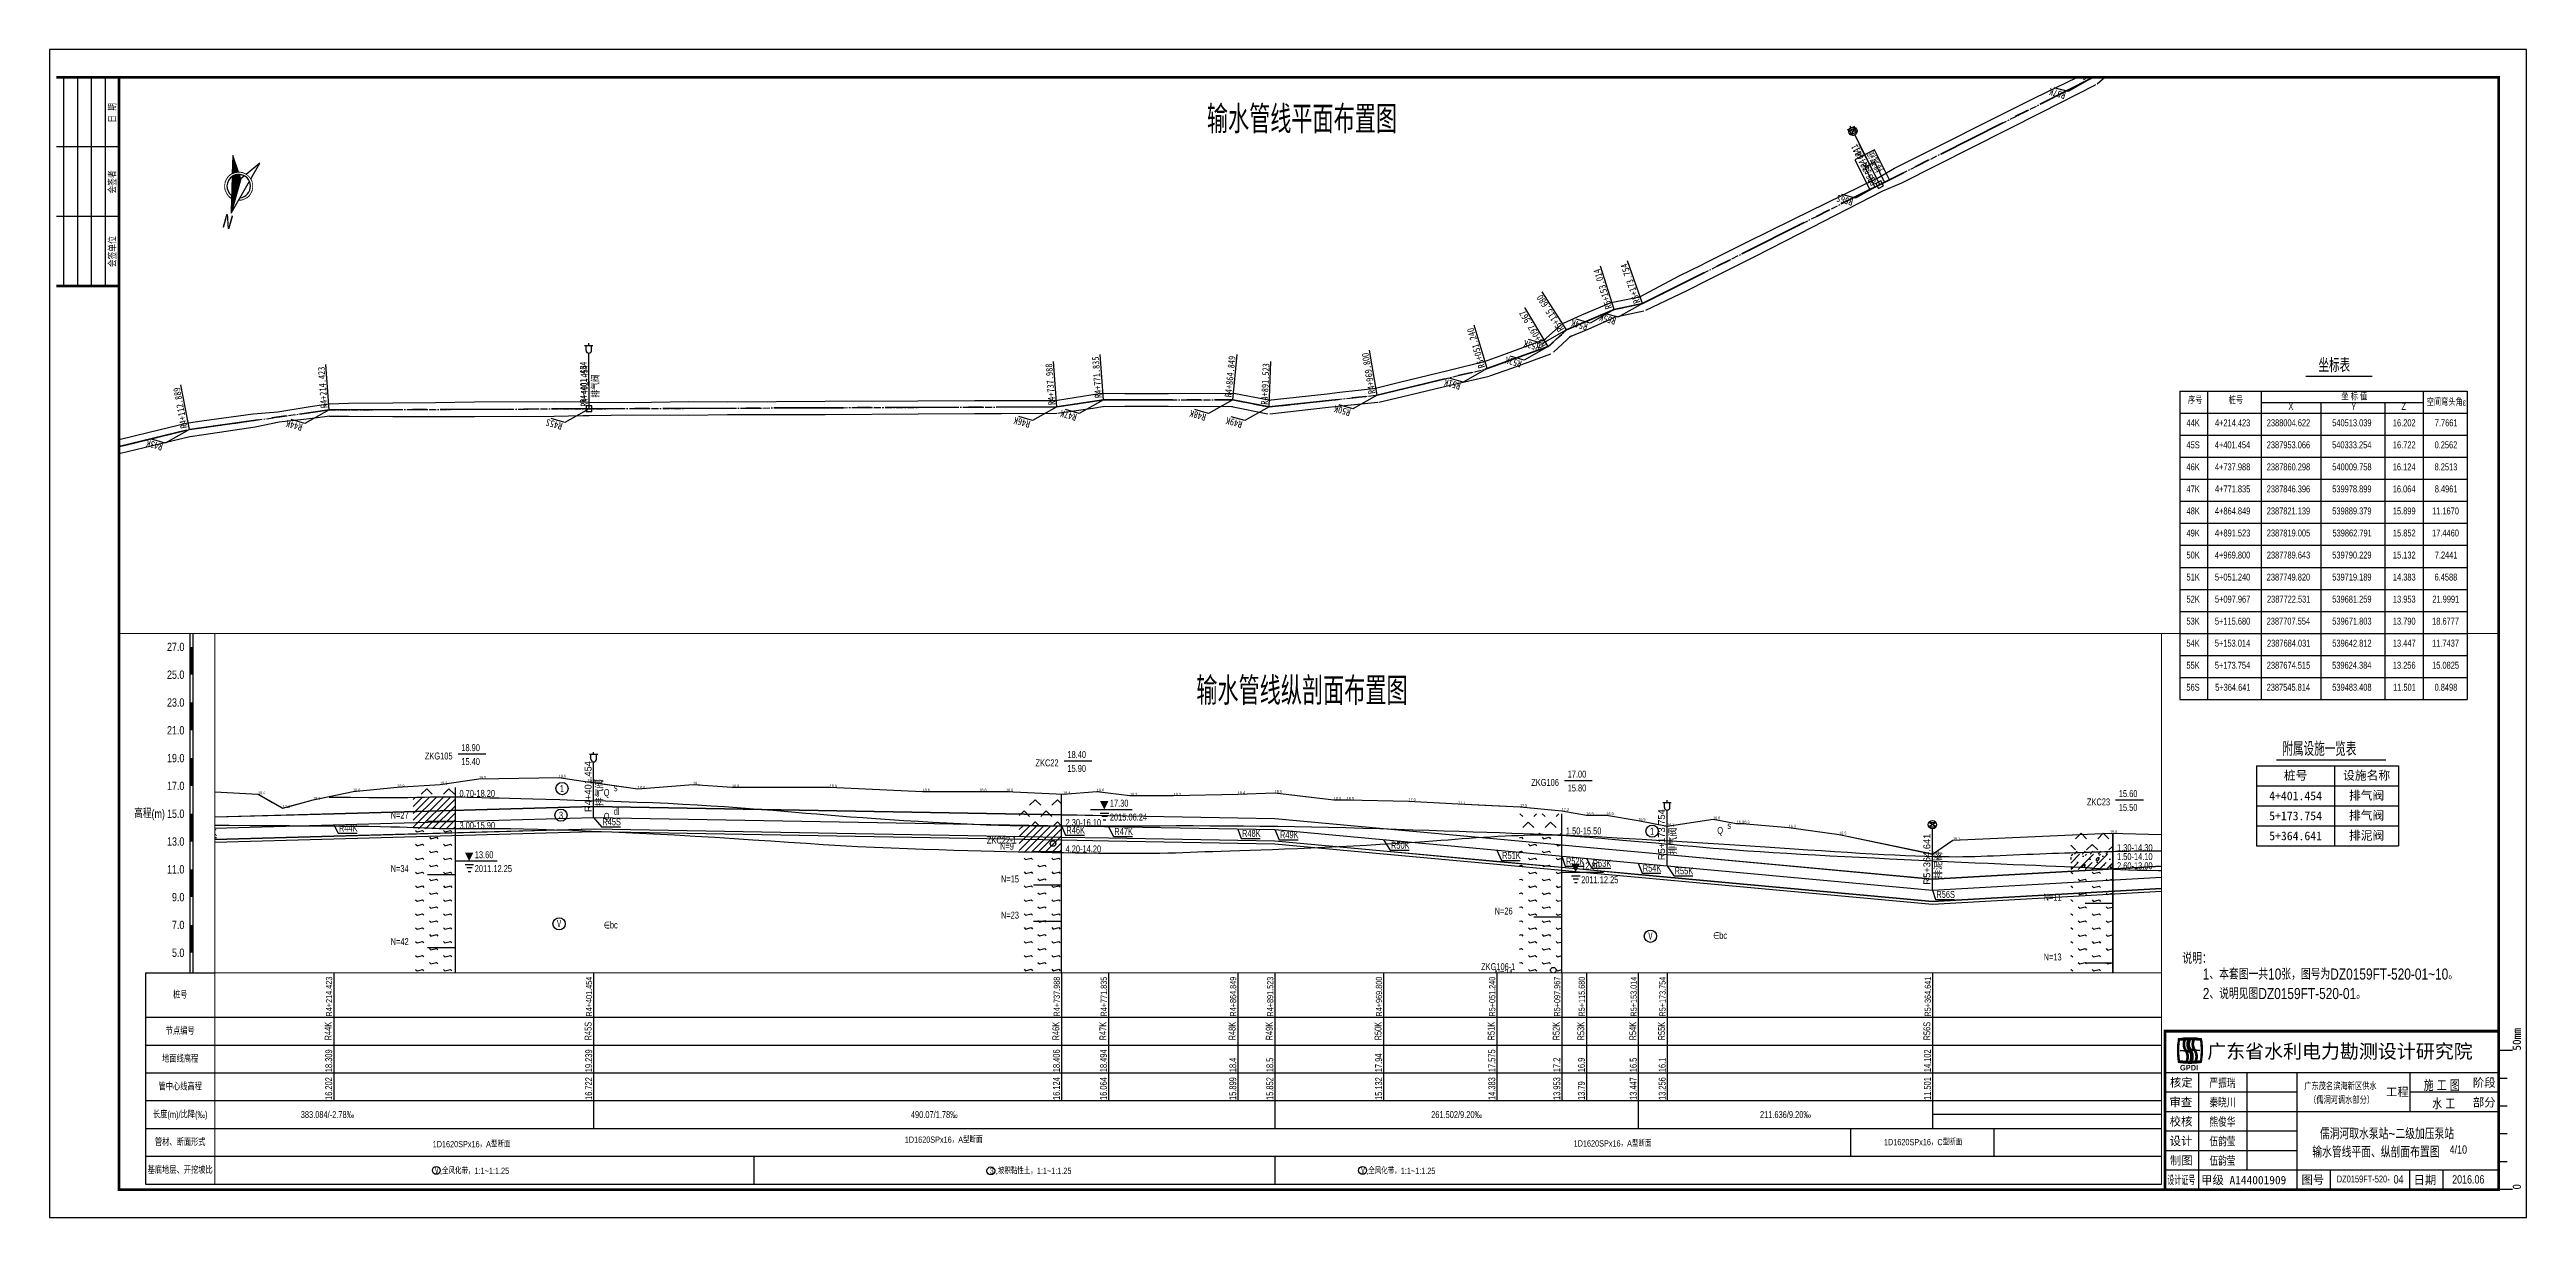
# Paper-space layout '4' of a CAD drawing. Extents: x 0 to 891, y 0 to 420.
# The model-space entities are those that its viewports show. They can reach past a viewport. Long polylines and large blocks are cut down to what shows.
import ezdxf
from ezdxf.enums import TextEntityAlignment as Align

# ---------------------------------------------------------------- set-up
doc = ezdxf.new("R2010")
doc.units = 0
for name, pattern in [('CENTER', [2, 1.25, -0.25, 0.25, -0.25]), ('ZK', [20, 10, 0, 10]), ('ZKLIN', [0.4, 0.3, -0.1])]:
    doc.linetypes.add(name, pattern=pattern)
doc.layers.get('0').update_dxf_attribs({"linetype": 'CONTINUOUS'})
for name, color, linetype in [('pipe', 3, 'CONTINUOUS'), ('pipe_cen', 1, 'CENTER'), ('tab', 9, 'CONTINUOUS'), ('wipeout', 255, 'CONTINUOUS'), ('图框', 7, 'CONTINUOUS'), ('地形剖面', 4, 'CONTINUOUS'), ('布局裁图', 3, 'CONTINUOUS'), ('指北针', 7, 'CONTINUOUS'), ('文字掩盖', 9, 'CONTINUOUS'), ('水工平面管线标注', 3, 'CONTINUOUS'), ('水工开挖线', 5, 'CONTINUOUS'), ('管线', 7, 'CONTINUOUS'), ('纵面管线标注', 3, 'CONTINUOUS'), ('附属设施', 2, 'CONTINUOUS')]:
    doc.layers.add(name, color=color, linetype=linetype)
doc.styles.add('FSD', font='simhei.ttf')
doc.styles.add('HT', font='simhei.ttf', dxfattribs={"width": 0.8})
doc.styles.add('hz', font='simp1.shx', dxfattribs={"width": 0.8, "bigfont": 'hz.shx'})
doc.styles.add('HZFS', font='simp1.shx', dxfattribs={"width": 0.8, "bigfont": 'hz.shx'})
doc.styles.add('ITALIC', font='txt', dxfattribs={"width": 0.7, "height": 0.28})
doc.styles.add('ROMER', font='romab___.ttf')
doc.styles.add('SIMP1', font='simp1.shx', dxfattribs={"width": 0.8, "bigfont": 'hz.shx'})
doc.styles.get("Standard").update_dxf_attribs({"font": 'rs.shx', "bigfont": 'hztxt.shx'})
doc.styles.add('仿宋_GB2312', font='', dxfattribs={"width": 0.8})
doc.styles.add('仿宋_GB3212', font='', dxfattribs={"width": 0.7})
doc.styles.get('仿宋_GB2312').set_extended_font_data('FangSong_GB2312')
doc.styles.get('仿宋_GB3212').set_extended_font_data('FangSong_GB2312')

psp = doc.layouts.new('4')

msp = doc.modelspace()

# ---------------------------------------------------------------- texts
at = {"layer": '地形剖面', "color": 55, "style": 'SIMP1', "width": 0.8}
for s, p in [('18.90', (555227.611874, 2391082.662316)), ('15.40', (555227.611874, 2391072.662316)), ('18.40', (555663.651874, 2391077.723388)), ('15.90', (555663.651874, 2391067.723388)), ('17.00', (556023.571874, 2391063.662316)), ('15.80', (556023.571874, 2391053.662316)), ('15.60', (556420.101874, 2391049.61454)), ('15.50', (556420.101874, 2391039.61454))]:
    msp.add_text(s, height=5, dxfattribs=at).set_placement(p, align=Align.CENTER)
for s, p in [('ZKG105', (555214.611874, 2391076.662316)), ('ZKC22', (555650.651874, 2391071.723388)), ('ZKG106', (556010.571874, 2391057.662316)), ('N=27', (555183.040631, 2391034.162316)), ('ZKC23', (556407.101874, 2391043.61454)), ('ZKC22-1', (555620.457455, 2391016.223388)), ('N=9', (555618.457455, 2391011.731627)), ('N=34', (555183.040631, 2390995.662316)), ('N=15', (555622.100878, 2390988.223388)), ('N=23', (555622.100878, 2390962.223388)), ('N=26', (555977.262263, 2390965.162316)), ('N=11', (556372.212476, 2390975.11454)), ('N=42', (555183.040631, 2390943.162316)), ('ZKG106-1', (555979.262263, 2390925.162316)), ('N=13', (556372.212476, 2390932.11454)), ('N=24', (555977.262263, 2390920.662316)), ('N=14', (556372.212476, 2390918.11454))]:
    msp.add_text(s, height=5, dxfattribs=at).set_placement(p, align=Align.RIGHT)
at = {"layer": '地形剖面', "color": 9, "linetype": 'Continuous', "lineweight": -3, "style": 'SIMP1', "width": 0.8}
for s, p in [('18.6', (555037.338874, 2391053.662316)), ('18.4', (555074.687874, 2391051.662316)), ('18.6', (555143.027874, 2391053.662316)), ('18.9', (555174.846874, 2391056.662316)), ('19.1', (555205.698874, 2391058.662316)), ('19.5', (555233.607874, 2391062.662316)), ('19.6', (555291.085874, 2391063.662316)), ('19.3', (555311.678874, 2391060.662316)), ('19.24', (555316.125874, 2391060.052316)), ('19.24', (555316.125874, 2391060.052316)), ('19.24', (555316.125874, 2391060.052316)), ('19.24', (555316.125874, 2391060.052316)), ('18.8', (555347.859874, 2391055.662316)), ('19.1', (555387.649874, 2391058.662316)), ('18.9', (555415.666874, 2391056.662316)), ('18.9', (555485.990874, 2391056.662316)), ('18.6', (555552.759874, 2391053.662316)), ('18.6', (555593.573874, 2391053.662316)), ('18.6', (555612.807874, 2391053.662316)), ('18.4', (555653.906874, 2391051.662316)), ('18.6', (555678.089874, 2391053.662316)), ('18.3', (555701.962874, 2391050.662316)), ('18.3', (555733.377874, 2391050.662316)), ('18.4', (555779.520874, 2391051.662316)), ('18.5', (555806.194874, 2391052.662316)), ('18.5', (555806.194874, 2391052.662316)), ('18.5', (555806.194874, 2391052.662316)), ('18.5', (555806.194874, 2391052.662316)), ('18.5', (555806.194874, 2391052.662316)), ('17.4', (555092.400874, 2391041.662316)), ('18.0', (555114.336874, 2391047.662316)), ('18.0', (555848.688874, 2391047.662316)), ('18.0', (555857.897874, 2391047.662316)), ('17.9', (555902.292874, 2391046.662316)), ('17.7', (555938.050874, 2391044.662316)), ('17.5', (555982.584874, 2391042.662316)), ('17.2', (556012.638874, 2391039.662316)), ('16.9', (556030.364874, 2391036.662316)), ('16.9', (556044.765874, 2391036.662316)), ('16.5', (556067.685874, 2391032.662316)), ('16.6', (556121.477874, 2391033.662316)), ('16.1', (556088.425874, 2391028.662316)), ('16.3', (556138.433874, 2391030.662316)), ('16.3', (556142.521874, 2391030.662316)), ('16.0', (556175.985874, 2391027.662316)), ('15.5', (556212.225874, 2391022.662316)), ('15.1', (556294.089874, 2391018.662316)), ('15.6', (556407.032874, 2391023.662316)), ('15.5', (556450.339874, 2391022.662316)), ('14.1', (556279.312874, 2391008.682316)), ('14.1', (556279.312874, 2391008.682316)), ('14.1', (556279.312874, 2391008.682316)), ('14.1', (556279.312874, 2391008.682316)), ('14.1', (556279.386874, 2391008.662316))]:
    msp.add_text(s, height=2, dxfattribs=at).set_placement(p)
at = {"layer": '地形剖面', "color": 55, "style": 'SIMP1', "width": 0.8}
for s, p in [('0.70-18.20', (555219.611874, 2391049.782316)), ('s', (555330.669434, 2391053.874509)), ('dl', (555033.519642, 2391041.277977)), ('dl', (555330.659819, 2391036.785475)), ('2015.06.24', (555687.510271, 2391032.723388)), ('17.30', (555687.510271, 2391042.723388)), ('3.00-15.90', (555219.611874, 2391026.782316)), ('2.30-16.10', (555655.651874, 2391028.843388)), ('1.50-15.50', (556015.571874, 2391022.782316)), ('s', (556131.791767, 2391026.693161)), ('2011.12.25', (555230.611874, 2390995.662316)), ('13.60', (555230.611874, 2391005.662316)), ('4.20-14.20', (555655.651874, 2391009.843388)), ('12.80', (556026.571874, 2390997.662316)), ('2.60-13.00', (556412.101874, 2390997.73454)), ('1.30-14.30', (556412.101874, 2391010.73454)), ('1.50-14.10', (556412.101874, 2391004.33454)), ('2011.12.25', (556026.571874, 2390987.662316))]:
    msp.add_text(s, height=5, dxfattribs=at).set_placement(p)
for s, p in [('1', (555293.369526, 2391055.721221)), ('Q', (555325.469434, 2391052.207843)), ('3', (555292.623955, 2391036.605565)), ('Q', (555325.459819, 2391035.118808)), ('1', (556077.615844, 2391025.087985)), ('Q', (556126.591767, 2391025.026494)), ('Ⅴ', (555291.257482, 2390958.476516)), ('∈bc', (555328.450464, 2390957.74415)), ('Ⅴ', (556076.392405, 2390949.498911)), ('∈bc', (556126.56669, 2390950.201253))]:
    msp.add_text(s, height=5, dxfattribs=at).set_placement(p, align=Align.MIDDLE)
at = {"layer": '水工平面管线标注', "lineweight": -3, "style": 'HT', "width": 0.8}
for s, p in [('R42K', (540703.422719, 2388107.125405)), ('R42K', (540703.422719, 2388107.125405)), ('R43K', (540621.101668, 2388060.682076)), ('R43K', (540621.101668, 2388060.682076)), ('R44K', (540528.178979, 2388019.761739)), ('R44K', (540528.178979, 2388019.761739)), ('R45S', (540348.39399, 2387968.205729)), ('R45S', (540348.39399, 2387968.205729)), ('R46K', (540024.897906, 2387875.438431)), ('R46K', (540024.897906, 2387875.438431)), ('R47K', (539994.038824, 2387861.535968)), ('R47K', (539994.038824, 2387861.535968)), ('R49K', (539877.931072, 2387834.144576)), ('R49K', (539877.931072, 2387834.144576)), ('R48K', (539904.519176, 2387836.278639)), ('R48K', (539904.519176, 2387836.278639)), ('R50K', (539805.368829, 2387804.783295)), ('R50K', (539805.368829, 2387804.783295)), ('R51K', (539734.32947, 2387764.959921)), ('R51K', (539734.32947, 2387764.959921)), ('R52K', (539696.3992, 2387737.670771)), ('R52K', (539696.3992, 2387737.670771)), ('R53K', (539686.943277, 2387722.693722)), ('R53K', (539686.943277, 2387722.693722)), ('R54K', (539657.951715, 2387699.170816)), ('R54K', (539657.951715, 2387699.170816)), ('R55K', (539639.523688, 2387689.655004)), ('R55K', (539639.523688, 2387689.655004)), ('R56S', (539498.547883, 2387560.953733)), ('R56S', (539498.547883, 2387560.953733)), ('R57K', (539372.17193, 2387445.581129)), ('R57K', (539372.17193, 2387445.581129)), ('R58K', (539357.158224, 2387423.767737)), ('R58K', (539357.158224, 2387423.767737))]:
    msp.add_text(s, height=5, dxfattribs=at).set_placement(p)
for s, rotation, p in [('R4+018.371', 301.998383515, (540689.925625, 2388091.243206)), ('R4+018.371', 301.998383515, (540689.925625, 2388091.243206)), ('R4+112.889', 296.598882023, (540607.527443, 2388044.648573)), ('R4+112.889', 296.598882023, (540607.527443, 2388044.648573)), ('R4+214.423', 289.884133851, (540514.48954, 2388003.551285)), ('R4+214.423', 289.884133851, (540514.48954, 2388003.551285)), ('R4+401.454', 286.001029084, (540334.628729, 2387951.899498)), ('R4+401.454', 286.001029084, (540334.628729, 2387951.899498)), ('R4+771.835', 290.0041438, (539980.351624, 2387845.328554)), ('R4+771.835', 290.0041438, (539980.351624, 2387845.328554)), ('R4+737.988', 290.126641658, (540011.212985, 2387859.234126)), ('R4+737.988', 290.126641658, (540011.212985, 2387859.234126)), ('R4+891.523', 283.309479487, (539864.109529, 2387817.775076)), ('R4+891.523', 283.309479487, (539864.109529, 2387817.775076)), ('R4+864.849', 280.172487081, (539890.628375, 2387819.838831)), ('R4+864.849', 280.172487081, (539890.628375, 2387819.838831)), ('R4+969.800', 295.652108142, (539791.779627, 2387788.724042)), ('R4+969.800', 295.652108142, (539791.779627, 2387788.724042)), ('R5+051.240', 302.503771707, (539720.838859, 2387749.092242)), ('R5+051.240', 302.503771707, (539720.838859, 2387749.092242)), ('R5+097.967', 316.733315372, (539683.036852, 2387722.230849)), ('R5+097.967', 316.733315372, (539683.036852, 2387722.230849)), ('R5+115.680', 318.394075236, (539673.588874, 2387707.305446)), ('R5+115.680', 318.394075236, (539673.588874, 2387707.305446)), ('R5+153.014', 303.18283156, (539644.469612, 2387683.322736)), ('R5+153.014', 303.18283156, (539644.469612, 2387683.322736)), ('R5+173.754', 304.852370313, (539626.061511, 2387673.855527)), ('R5+173.754', 304.852370313, (539626.061511, 2387673.855527)), ('R5+364.641', 312.393942568, (539485.157747, 2387545.380167)), ('R5+364.641', 312.393942568, (539485.157747, 2387545.380167)), ('R5+535.760', 318.927555115, (539358.819762, 2387430.209489)), ('R5+535.760', 318.927555115, (539358.819762, 2387430.209489)), ('R5+562.241', 319.246538821, (539343.807318, 2387408.406054)), ('R5+562.241', 319.246538821, (539343.807318, 2387408.406054))]:
    msp.add_text(s, height=5, rotation=rotation, dxfattribs=at).set_placement(p)
at = {"layer": '纵面管线标注', "linetype": 'Continuous', "lineweight": -3, "style": 'SIMP1', "width": 0.8}
for s, p in [('R45S', (555322.34486, 2391029.332743)), ('R43K', (555031.780792, 2391021.695267)), ('R44K', (555132.87056, 2391024.807903)), ('R46K', (555656.193097, 2391023.391433)), ('R47K', (555690.701237, 2391022.371337)), ('R48K', (555782.572936, 2391021.019744)), ('R49K', (555809.882037, 2391020.002986)), ('R50K', (555889.746327, 2391012.443898)), ('R51K', (555969.750797, 2391005.100886)), ('R52K', (556015.656117, 2391001.044028)), ('R53K', (556034.813546, 2390999.516893)), ('R54K', (556070.878773, 2390996.040485)), ('R55K', (556093.822894, 2390994.112927)), ('R56S', (556282.115434, 2390977.140715))]:
    msp.add_text(s, height=5, dxfattribs=at).set_placement(p)
at = {"layer": '附属设施', "linetype": 'Continuous', "lineweight": -3, "style": 'SIMP1'}
msp.add_attdef('R5+364.641', text='0', height=5, rotation=89.999998466, dxfattribs=at).set_placement((556279.312858, 2390986.672419), align=Align.BOTTOM_LEFT)
msp.add_attdef('排泥阀', text='0', height=5, rotation=89.999998466, dxfattribs=at).set_placement((556281.312858, 2390990.672419), align=Align.TOP_LEFT)

# ---------------------------------------------------------------- blocks, each defined once
blk = doc.blocks.new('tba2')
at = {"ltscale": 8}
for points in [[(-106.84, 54.22), (-107.32, 54.29), (-107.95, 54.36), (-108.6, 54.42), (-109.32, 54.47), (-110.02, 54.5), (-110.73, 54.52), (-111.24, 54.52), (-111.76, 54.51), (-112.33, 54.49), (-112.89, 54.46), (-113.38, 54.43), (-114.06, 54.37), (-114.71, 54.29), (-115.24, 54.22), (-115.27, 54.01), (-115.34, 53.46), (-115.4, 52.83), (-115.47, 52.08), (-115.51, 51.3), (-115.53, 50.51), (-115.54, 50.01), (-115.53, 49.6), (-115.52, 49), (-115.5, 48.62), (-115.48, 48.14), (-115.43, 47.5), (-115.38, 46.95), (-115.3, 46.3), (-115.24, 45.82), (-114.72, 45.75), (-114.14, 45.69), (-113.48, 45.62), (-112.87, 45.58), (-112.29, 45.55), (-111.65, 45.53), (-110.98, 45.52), (-110.43, 45.53), (-109.58, 45.56), (-108.96, 45.6), (-108.47, 45.63), (-107.4, 45.75), (-106.84, 45.82), (-106.73, 46.68), (-106.62, 47.85), (-106.58, 48.46), (-106.55, 49.04), (-106.54, 49.75), (-106.54, 50.5), (-106.56, 51.09), (-106.59, 51.78), (-106.64, 52.44), (-106.7, 53.1), (-106.77, 53.69), (-106.84, 54.22), (-107.28, 53.78), (-107.24, 53.47), (-107.16, 52.7), (-107.1, 51.89), (-107.05, 50.98), (-107.04, 50.18), (-107.05, 49.32), (-107.08, 48.53), (-107.12, 47.77), (-107.21, 46.85), (-107.28, 46.26), (-107.59, 46.23), (-108.16, 46.16), (-108.97, 46.1), (-109.3, 46.07), (-109.89, 46.04), (-110.6, 46.03), (-111.1, 46.02), (-111.66, 46.03), (-112.28, 46.05), (-112.57, 46.06), (-112.98, 46.09), (-113.74, 46.15), (-114.25, 46.2), (-114.79, 46.27), (-114.86, 46.8), (-114.92, 47.44), (-114.98, 48.11), (-115.01, 48.86), (-115.03, 49.46), (-115.04, 50.07), (-115.03, 50.81), (-115, 51.6), (-114.96, 52.17), (-114.9, 52.84), (-114.84, 53.42), (-114.8, 53.78), (-114.68, 53.8), (-114.13, 53.86), (-113.52, 53.92), (-113.01, 53.96), (-112.69, 53.98), (-112.3, 54), (-111.87, 54.01), (-111.47, 54.02), (-111.24, 54.02), (-110.98, 54.02), (-110.9, 54.02), (-110.72, 54.02), (-110.47, 54.02), (-110.28, 54.01), (-110.03, 54.01), (-109.83, 54), (-109.68, 53.99), (-109.53, 53.98), (-109.47, 53.98), (-109.47, 53.98), (-109.26, 53.97), (-109.01, 53.95), (-108.7, 53.93), (-108.27, 53.89), (-107.82, 53.85), (-107.41, 53.8), (-107.28, 53.78)], [(-112.65, 50.67), (-112.68, 50.73), (-112.72, 50.8), (-112.75, 50.88), (-112.78, 50.95), (-112.81, 51.02), (-112.84, 51.1), (-112.87, 51.17), (-112.89, 51.24), (-112.91, 51.31), (-112.93, 51.37), (-112.95, 51.43), (-112.97, 51.48), (-112.98, 51.53), (-112.99, 51.58), (-113, 51.62), (-113.01, 51.67), (-113.02, 51.71), (-113.02, 51.75), (-113.03, 51.79), (-113.04, 51.83), (-113.04, 51.87), (-113.05, 51.91), (-113.05, 51.95), (-113.05, 51.99), (-113.06, 52.03), (-113.06, 52.08), (-113.06, 52.12), (-113.06, 52.16), (-113.06, 52.2), (-113.06, 52.25), (-113.06, 52.29), (-113.06, 52.33), (-113.06, 52.37), (-113.06, 52.42), (-113.06, 52.46), (-113.05, 52.5), (-113.05, 52.54), (-113.05, 52.58), (-113.04, 52.62), (-113.04, 52.65), (-113.04, 52.69), (-113.03, 52.72), (-113.03, 52.74), (-113.03, 52.77), (-113.02, 52.79), (-113.02, 52.82), (-113.02, 52.84), (-113.01, 52.86), (-113.01, 52.88), (-113.01, 52.9), (-113, 52.92), (-113, 52.94), (-112.99, 52.96), (-112.99, 52.98), (-112.99, 53), (-112.98, 53.03), (-112.97, 53.05), (-112.97, 53.08), (-112.96, 53.11), (-112.95, 53.14), (-112.94, 53.17), (-112.94, 53.2), (-112.93, 53.23), (-112.92, 53.26), (-112.91, 53.29), (-112.9, 53.32), (-112.9, 53.35), (-112.89, 53.38), (-112.88, 53.4), (-112.87, 53.43), (-112.86, 53.46), (-112.85, 53.49), (-112.84, 53.53), (-112.83, 53.57), (-112.81, 53.61), (-112.79, 53.66), (-112.77, 53.72), (-112.75, 53.77), (-112.73, 53.83), (-112.7, 53.89), (-112.67, 53.96), (-112.66, 53.98), (-112.69, 53.98), (-113.01, 53.96), (-113.18, 53.94), (-113.21, 53.87), (-113.24, 53.81), (-113.26, 53.76), (-113.28, 53.72), (-113.29, 53.68), (-113.3, 53.65), (-113.31, 53.63), (-113.32, 53.6), (-113.33, 53.58), (-113.34, 53.56), (-113.35, 53.54), (-113.35, 53.52), (-113.36, 53.5), (-113.37, 53.48), (-113.37, 53.45), (-113.38, 53.42), (-113.39, 53.39), (-113.4, 53.36), (-113.41, 53.33), (-113.42, 53.29), (-113.43, 53.26), (-113.44, 53.23), (-113.44, 53.19), (-113.45, 53.16), (-113.46, 53.13), (-113.46, 53.11), (-113.47, 53.08), (-113.47, 53.06), (-113.48, 53.03), (-113.48, 53.01), (-113.49, 52.99), (-113.49, 52.96), (-113.5, 52.94), (-113.5, 52.92), (-113.5, 52.89), (-113.51, 52.87), (-113.51, 52.84), (-113.52, 52.81), (-113.52, 52.78), (-113.52, 52.74), (-113.53, 52.71), (-113.53, 52.67), (-113.53, 52.62), (-113.54, 52.58), (-113.54, 52.53), (-113.54, 52.49), (-113.55, 52.44), (-113.55, 52.39), (-113.55, 52.34), (-113.55, 52.29), (-113.55, 52.25), (-113.55, 52.2), (-113.55, 52.15), (-113.55, 52.1), (-113.55, 52.05), (-113.54, 52), (-113.54, 51.95), (-113.54, 51.91), (-113.53, 51.86), (-113.53, 51.81), (-113.52, 51.76), (-113.51, 51.72), (-113.51, 51.67), (-113.5, 51.62), (-113.49, 51.57), (-113.48, 51.52), (-113.47, 51.47), (-113.45, 51.42), (-113.44, 51.36), (-113.42, 51.3), (-113.4, 51.23), (-113.38, 51.16), (-113.35, 51.08), (-113.33, 51.01), (-113.3, 50.92), (-113.27, 50.84), (-113.23, 50.76), (-113.2, 50.68), (-113.16, 50.6), (-113.13, 50.52), (-113.09, 50.45), (-113.05, 50.38), (-113.01, 50.31), (-112.98, 50.24), (-112.94, 50.18), (-112.91, 50.13), (-112.88, 50.08), (-112.85, 50.02), (-112.28, 50.02), (-112.28, 50.02), (-112.29, 50.05), (-112.31, 50.07), (-112.32, 50.1), (-112.34, 50.13), (-112.36, 50.16), (-112.38, 50.2), (-112.4, 50.23), (-112.43, 50.27), (-112.45, 50.32), (-112.48, 50.37), (-112.51, 50.42), (-112.55, 50.48), (-112.58, 50.54), (-112.62, 50.6)], [(-111.74, 50.02), (-111.74, 50.82), (-107.54, 50.02), (-110.34, 50.02), (-110.34, 49.22), (-110.36, 49.23), (-110.91, 49.33), (-112.56, 49.65), (-114.54, 50.02)]]:
    blk.add_hatch(color=256, dxfattribs=at).paths.add_polyline_path(points)
h = blk.add_hatch(color=256, dxfattribs=at)
h.paths.add_polyline_path([(-111.04, 53.57), (-110.99, 53.69), (-110.93, 53.84), (-110.85, 54.02), (-110.9, 54.02), (-110.98, 54.02), (-111.24, 54.02), (-111.47, 54.02), (-111.79, 54.01), (-111.82, 53.94), (-111.85, 53.87), (-111.88, 53.8), (-111.9, 53.74), (-111.92, 53.68), (-111.94, 53.63), (-111.96, 53.58), (-111.98, 53.53), (-111.99, 53.48), (-112.01, 53.43), (-112.02, 53.39), (-112.04, 53.34), (-112.05, 53.29), (-112.06, 53.25), (-112.07, 53.2), (-112.09, 53.16), (-112.1, 53.11), (-112.11, 53.06), (-112.12, 53.01), (-112.13, 52.95), (-112.13, 52.9), (-112.14, 52.84), (-112.15, 52.78), (-112.16, 52.72), (-112.16, 52.65), (-112.17, 52.58), (-112.17, 52.51), (-112.17, 52.44), (-112.18, 52.37), (-112.18, 52.3), (-112.18, 52.23), (-112.18, 52.17), (-112.18, 52.11), (-112.18, 52.05), (-112.17, 51.99), (-112.17, 51.94), (-112.16, 51.89), (-112.16, 51.84), (-112.15, 51.78), (-112.15, 51.73), (-112.14, 51.68), (-112.13, 51.62), (-112.12, 51.57), (-112.11, 51.51), (-112.1, 51.45), (-112.09, 51.39), (-112.07, 51.33), (-112.05, 51.27), (-112.04, 51.2), (-112.02, 51.14), (-111.99, 51.07), (-111.97, 51), (-111.94, 50.93), (-111.92, 50.86), (-111.89, 50.79), (-111.86, 50.71), (-111.82, 50.64), (-111.79, 50.56), (-111.75, 50.48), (-111.74, 50.46), (-111.74, 50.82), (-110.87, 50.66), (-110.95, 50.81), (-111.02, 50.95), (-111.08, 51.08), (-111.13, 51.2), (-111.17, 51.31), (-111.2, 51.41), (-111.23, 51.51), (-111.25, 51.61), (-111.27, 51.72), (-111.29, 51.85), (-111.31, 51.97), (-111.32, 52.09), (-111.32, 52.21), (-111.32, 52.32), (-111.31, 52.43), (-111.31, 52.55), (-111.3, 52.65), (-111.28, 52.77), (-111.26, 52.89), (-111.24, 53), (-111.21, 53.1), (-111.18, 53.22), (-111.14, 53.32), (-111.1, 53.43)])
h.paths.add_polyline_path([(-109.84, 52.13), (-109.84, 52.26), (-109.84, 52.39), (-109.84, 52.52), (-109.83, 52.64), (-109.82, 52.75), (-109.8, 52.85), (-109.79, 52.95), (-109.77, 53.06), (-109.75, 53.14), (-109.73, 53.22), (-109.71, 53.29), (-109.7, 53.32), (-109.69, 53.35), (-109.68, 53.38), (-109.66, 53.45), (-109.64, 53.52), (-109.61, 53.63), (-109.56, 53.75), (-109.52, 53.86), (-109.47, 53.98), (-109.47, 53.98), (-109.53, 53.98), (-109.68, 53.99), (-109.83, 54), (-109.96, 54), (-109.99, 53.93), (-110.02, 53.87), (-110.04, 53.82), (-110.06, 53.78), (-110.07, 53.74), (-110.08, 53.71), (-110.09, 53.68), (-110.1, 53.66), (-110.11, 53.64), (-110.12, 53.62), (-110.12, 53.6), (-110.13, 53.58), (-110.14, 53.56), (-110.15, 53.54), (-110.15, 53.51), (-110.16, 53.48), (-110.17, 53.45), (-110.18, 53.42), (-110.19, 53.39), (-110.2, 53.35), (-110.21, 53.32), (-110.22, 53.29), (-110.22, 53.25), (-110.23, 53.22), (-110.24, 53.19), (-110.24, 53.17), (-110.25, 53.14), (-110.25, 53.12), (-110.26, 53.09), (-110.26, 53.07), (-110.27, 53.05), (-110.27, 53.02), (-110.28, 53), (-110.28, 52.98), (-110.28, 52.95), (-110.29, 52.93), (-110.29, 52.9), (-110.3, 52.87), (-110.3, 52.84), (-110.3, 52.8), (-110.31, 52.77), (-110.31, 52.73), (-110.31, 52.68), (-110.32, 52.64), (-110.32, 52.59), (-110.32, 52.55), (-110.33, 52.5), (-110.33, 52.45), (-110.33, 52.4), (-110.33, 52.35), (-110.33, 52.31), (-110.33, 52.26), (-110.33, 52.21), (-110.33, 52.16), (-110.33, 52.11), (-110.32, 52.06), (-110.32, 52.01), (-110.32, 51.97), (-110.31, 51.92), (-110.31, 51.87), (-110.3, 51.82), (-110.29, 51.78), (-110.29, 51.73), (-110.28, 51.68), (-110.27, 51.63), (-110.26, 51.58), (-110.25, 51.53), (-110.23, 51.48), (-110.22, 51.42), (-110.2, 51.36), (-110.18, 51.29), (-110.16, 51.22), (-110.13, 51.14), (-110.11, 51.07), (-110.08, 50.98), (-110.05, 50.9), (-110.01, 50.82), (-109.98, 50.74), (-109.94, 50.66), (-109.91, 50.58), (-109.87, 50.51), (-109.84, 50.46), (-109.21, 50.34), (-109.28, 50.46), (-109.35, 50.57), (-109.41, 50.69), (-109.48, 50.83), (-109.55, 50.97), (-109.61, 51.12), (-109.66, 51.26), (-109.7, 51.4), (-109.74, 51.51), (-109.77, 51.64), (-109.8, 51.76), (-109.82, 51.89), (-109.83, 52.01)])
h.paths.add_polyline_path([(-108.81, 49.53), (-108.84, 49.61), (-108.87, 49.67), (-108.89, 49.74), (-108.92, 49.8), (-108.94, 49.85), (-108.96, 49.9), (-108.98, 49.94), (-109, 49.98), (-109.01, 50.01), (-109.02, 50.02), (-109.59, 50.02), (-109.54, 49.94), (-109.49, 49.85), (-109.45, 49.79), (-109.41, 49.7), (-109.37, 49.62), (-109.33, 49.51), (-109.28, 49.38), (-109.23, 49.25), (-109.18, 49.12), (-109.14, 49), (-109.1, 48.89), (-109.07, 48.78), (-109.05, 48.66), (-109.03, 48.55), (-109.01, 48.43), (-109, 48.33), (-108.98, 48.22), (-108.97, 48.11), (-108.96, 48.02), (-108.95, 47.92), (-108.95, 47.79), (-108.96, 47.68), (-108.97, 47.58), (-108.98, 47.49), (-109, 47.38), (-109.01, 47.28), (-109.02, 47.18), (-109.04, 47.07), (-109.06, 46.96), (-109.08, 46.85), (-109.11, 46.75), (-109.14, 46.65), (-109.18, 46.55), (-109.2, 46.48), (-109.24, 46.38), (-109.27, 46.32), (-109.29, 46.27), (-109.31, 46.21), (-109.34, 46.14), (-109.36, 46.08), (-109.37, 46.07), (-109.3, 46.07), (-108.97, 46.1), (-108.83, 46.11), (-108.79, 46.2), (-108.77, 46.26), (-108.75, 46.31), (-108.73, 46.36), (-108.71, 46.4), (-108.69, 46.45), (-108.68, 46.49), (-108.66, 46.53), (-108.65, 46.57), (-108.64, 46.61), (-108.62, 46.65), (-108.61, 46.69), (-108.6, 46.73), (-108.59, 46.78), (-108.59, 46.82), (-108.58, 46.87), (-108.57, 46.92), (-108.56, 46.97), (-108.55, 47.02), (-108.54, 47.07), (-108.54, 47.13), (-108.53, 47.19), (-108.52, 47.24), (-108.51, 47.29), (-108.51, 47.35), (-108.5, 47.39), (-108.5, 47.44), (-108.49, 47.48), (-108.49, 47.52), (-108.48, 47.55), (-108.48, 47.59), (-108.47, 47.62), (-108.47, 47.66), (-108.47, 47.69), (-108.47, 47.73), (-108.47, 47.76), (-108.46, 47.8), (-108.46, 47.84), (-108.46, 47.87), (-108.46, 47.91), (-108.47, 47.95), (-108.47, 47.99), (-108.47, 48.02), (-108.47, 48.06), (-108.48, 48.09), (-108.48, 48.13), (-108.48, 48.17), (-108.49, 48.21), (-108.49, 48.26), (-108.5, 48.31), (-108.51, 48.36), (-108.51, 48.42), (-108.52, 48.48), (-108.53, 48.54), (-108.54, 48.6), (-108.55, 48.67), (-108.56, 48.73), (-108.58, 48.8), (-108.59, 48.86), (-108.61, 48.92), (-108.62, 48.99), (-108.64, 49.05), (-108.66, 49.12), (-108.68, 49.18), (-108.71, 49.25), (-108.73, 49.32), (-108.76, 49.39), (-108.78, 49.46)])
h.paths.add_polyline_path([(-110.82, 47.85), (-110.82, 47.75), (-110.82, 47.66), (-110.83, 47.51), (-110.85, 47.32), (-110.87, 47.13), (-110.91, 46.95), (-110.95, 46.77), (-110.99, 46.64), (-111.02, 46.55), (-111.06, 46.45), (-111.1, 46.33), (-111.15, 46.21), (-111.22, 46.02), (-111.1, 46.02), (-110.6, 46.03), (-110.29, 46.03), (-110.29, 46.04), (-110.24, 46.17), (-110.2, 46.28), (-110.17, 46.39), (-110.14, 46.5), (-110.11, 46.6), (-110.08, 46.71), (-110.06, 46.82), (-110.04, 46.93), (-110.02, 47.04), (-110, 47.16), (-109.99, 47.27), (-109.98, 47.39), (-109.97, 47.51), (-109.96, 47.63), (-109.96, 47.75), (-109.96, 47.87), (-109.96, 47.99), (-109.97, 48.1), (-109.98, 48.22), (-109.99, 48.33), (-110, 48.43), (-110.01, 48.53), (-110.03, 48.62), (-110.04, 48.71), (-110.06, 48.79), (-110.08, 48.87), (-110.1, 48.95), (-110.12, 49.03), (-110.15, 49.1), (-110.17, 49.18), (-110.2, 49.26), (-110.22, 49.34), (-110.25, 49.42), (-110.28, 49.5), (-110.32, 49.58), (-110.34, 49.63), (-110.34, 49.22), (-110.36, 49.23), (-110.91, 49.33), (-111.17, 49.38), (-111.13, 49.29), (-111.07, 49.15), (-111.02, 49.02), (-110.98, 48.89), (-110.94, 48.76), (-110.91, 48.63), (-110.88, 48.5), (-110.85, 48.35), (-110.84, 48.18), (-110.82, 48)])
h.paths.add_polyline_path([(-112.17, 47.73), (-112.18, 47.62), (-112.19, 47.52), (-112.2, 47.43), (-112.22, 47.32), (-112.23, 47.22), (-112.24, 47.12), (-112.26, 47.01), (-112.28, 46.9), (-112.3, 46.79), (-112.33, 46.69), (-112.36, 46.59), (-112.4, 46.49), (-112.42, 46.42), (-112.46, 46.32), (-112.49, 46.26), (-112.51, 46.21), (-112.53, 46.15), (-112.56, 46.08), (-112.57, 46.06), (-112.28, 46.05), (-112.05, 46.04), (-112.01, 46.14), (-111.99, 46.2), (-111.97, 46.25), (-111.95, 46.3), (-111.93, 46.34), (-111.91, 46.39), (-111.9, 46.43), (-111.88, 46.47), (-111.87, 46.51), (-111.86, 46.55), (-111.84, 46.59), (-111.83, 46.63), (-111.82, 46.67), (-111.81, 46.72), (-111.81, 46.76), (-111.8, 46.81), (-111.79, 46.86), (-111.78, 46.91), (-111.77, 46.96), (-111.76, 47.02), (-111.76, 47.07), (-111.75, 47.13), (-111.74, 47.18), (-111.73, 47.23), (-111.73, 47.29), (-111.72, 47.33), (-111.72, 47.38), (-111.71, 47.42), (-111.71, 47.46), (-111.7, 47.49), (-111.7, 47.53), (-111.69, 47.56), (-111.69, 47.6), (-111.69, 47.63), (-111.69, 47.67), (-111.69, 47.7), (-111.68, 47.74), (-111.68, 47.78), (-111.68, 47.81), (-111.68, 47.85), (-111.69, 47.89), (-111.69, 47.93), (-111.69, 47.96), (-111.69, 48), (-111.7, 48.03), (-111.7, 48.07), (-111.7, 48.11), (-111.71, 48.15), (-111.71, 48.2), (-111.72, 48.25), (-111.73, 48.3), (-111.73, 48.36), (-111.74, 48.42), (-111.75, 48.48), (-111.76, 48.54), (-111.77, 48.61), (-111.78, 48.67), (-111.8, 48.74), (-111.81, 48.8), (-111.83, 48.86), (-111.84, 48.93), (-111.86, 48.99), (-111.88, 49.06), (-111.9, 49.12), (-111.93, 49.19), (-111.95, 49.26), (-111.98, 49.33), (-112, 49.4), (-112.03, 49.47), (-112.06, 49.55), (-112.06, 49.55), (-112.56, 49.65), (-112.64, 49.66), (-112.59, 49.56), (-112.55, 49.45), (-112.5, 49.32), (-112.45, 49.19), (-112.4, 49.06), (-112.36, 48.94), (-112.32, 48.83), (-112.29, 48.72), (-112.27, 48.6), (-112.25, 48.49), (-112.23, 48.37), (-112.22, 48.27), (-112.2, 48.16), (-112.19, 48.05), (-112.18, 47.96), (-112.17, 47.86)])
blk.add_line((-107.28, 53.78), (-106.84, 54.22), dxfattribs=at)
at = {"color": 7}
for p, q in [((0, 42), (-120, 42)), ((-108, 42), (-108, 0)), ((-32, 42), (-32, 28)), ((-72.5, 35), (-120, 35)), ((0, 28), (-120, 28)), ((0, 35), (-32, 35)), ((-72.5, 21), (-120, 21)), ((-72.5, 14), (-120, 14)), ((0, 7), (-120, 7)), ((-60.5, 0), (-60.5, 7)), ((-32, 0), (-32, 7)), ((-20, 0), (-20, 7))]:
    blk.add_line(p, q, dxfattribs=at)
at = {"color": 7, "ltscale": 8}
for p, q in [((-90.5, 7), (-90.5, 42)), ((-72.5, 0), (-72.5, 42))]:
    blk.add_line(p, q, dxfattribs=at)
at = {"color": 7, "const_width": 1}
blk.add_lwpolyline([(-120, 0), (-120, 57), (0, 57), (0, 0)], close=True, dxfattribs=at)
at = {"ltscale": 8}
for points in [[(-106.64, 52.44), (-106.7, 53.1), (-106.77, 53.69), (-106.84, 54.22), (-107.32, 54.29), (-107.95, 54.36), (-108.6, 54.42), (-109.32, 54.47), (-110.02, 54.5), (-110.73, 54.52), (-111.24, 54.52), (-111.76, 54.51), (-112.33, 54.49), (-112.89, 54.46), (-113.38, 54.43), (-114.06, 54.37), (-114.71, 54.29), (-115.24, 54.22), (-115.27, 54.01), (-115.34, 53.46), (-115.4, 52.83), (-115.47, 52.08), (-115.51, 51.3), (-115.53, 50.51), (-115.54, 50.01), (-115.53, 49.6), (-115.52, 49), (-115.5, 48.62), (-115.48, 48.14), (-115.43, 47.5), (-115.38, 46.95), (-115.3, 46.3), (-115.24, 45.82), (-114.72, 45.75), (-114.14, 45.69), (-113.48, 45.62), (-112.87, 45.58), (-112.29, 45.55), (-111.65, 45.53), (-110.98, 45.52), (-110.43, 45.53), (-109.58, 45.56), (-108.96, 45.6), (-108.47, 45.63), (-107.4, 45.75), (-106.84, 45.82), (-106.73, 46.68), (-106.62, 47.85), (-106.58, 48.46), (-106.55, 49.04), (-106.54, 49.75), (-106.54, 50.5), (-106.56, 51.09), (-106.59, 51.78)], [(-114.96, 52.17), (-114.9, 52.84), (-114.84, 53.42), (-114.8, 53.78), (-114.68, 53.8), (-114.13, 53.86), (-113.52, 53.92), (-113.01, 53.96), (-112.69, 53.98), (-112.3, 54), (-111.87, 54.01), (-111.47, 54.02), (-111.24, 54.02), (-110.98, 54.02), (-110.9, 54.02), (-110.72, 54.02), (-110.47, 54.02), (-110.28, 54.01), (-110.03, 54.01), (-109.83, 54), (-109.68, 53.99), (-109.53, 53.98), (-109.47, 53.98), (-109.26, 53.97), (-109.01, 53.95), (-108.7, 53.93), (-108.27, 53.89), (-107.82, 53.85), (-107.41, 53.8), (-107.28, 53.78), (-107.24, 53.47), (-107.16, 52.7), (-107.1, 51.89), (-107.05, 50.98), (-107.04, 50.18), (-107.05, 49.32), (-107.08, 48.53), (-107.12, 47.77), (-107.21, 46.85), (-107.28, 46.26), (-107.59, 46.23), (-108.16, 46.16), (-108.97, 46.1), (-109.3, 46.07), (-109.89, 46.04), (-110.6, 46.03), (-111.1, 46.02), (-111.66, 46.03), (-112.28, 46.05), (-112.57, 46.06), (-112.98, 46.09), (-113.74, 46.15), (-114.25, 46.2), (-114.79, 46.27), (-114.86, 46.8), (-114.92, 47.44), (-114.98, 48.11), (-115.01, 48.86), (-115.03, 49.46), (-115.04, 50.07), (-115.03, 50.81), (-115, 51.6)]]:
    blk.add_lwpolyline(points, close=True, dxfattribs=at)
for points in [[(-113.18, 53.94), (-113.21, 53.87), (-113.24, 53.81), (-113.26, 53.76), (-113.28, 53.72), (-113.29, 53.68), (-113.3, 53.65), (-113.31, 53.63), (-113.32, 53.6), (-113.33, 53.58), (-113.34, 53.56), (-113.35, 53.54), (-113.35, 53.52), (-113.36, 53.5), (-113.37, 53.48), (-113.37, 53.45), (-113.38, 53.42), (-113.39, 53.39), (-113.4, 53.36), (-113.41, 53.33), (-113.42, 53.29), (-113.43, 53.26), (-113.44, 53.23), (-113.44, 53.19), (-113.45, 53.16), (-113.46, 53.13), (-113.46, 53.11), (-113.47, 53.08), (-113.47, 53.06), (-113.48, 53.03), (-113.48, 53.01), (-113.49, 52.99), (-113.49, 52.96), (-113.5, 52.94), (-113.5, 52.92), (-113.5, 52.89), (-113.51, 52.87), (-113.51, 52.84), (-113.52, 52.81), (-113.52, 52.78), (-113.52, 52.74), (-113.53, 52.71), (-113.53, 52.67), (-113.53, 52.62), (-113.54, 52.58), (-113.54, 52.53), (-113.54, 52.49), (-113.55, 52.44), (-113.55, 52.39), (-113.55, 52.34), (-113.55, 52.29), (-113.55, 52.25), (-113.55, 52.2), (-113.55, 52.15), (-113.55, 52.1), (-113.55, 52.05), (-113.54, 52), (-113.54, 51.95), (-113.54, 51.91), (-113.53, 51.86), (-113.53, 51.81), (-113.52, 51.76), (-113.51, 51.72), (-113.51, 51.67), (-113.5, 51.62), (-113.49, 51.57), (-113.48, 51.52), (-113.47, 51.47), (-113.45, 51.42), (-113.44, 51.36), (-113.42, 51.3), (-113.4, 51.23), (-113.38, 51.16), (-113.35, 51.08), (-113.33, 51.01), (-113.3, 50.92), (-113.27, 50.84), (-113.23, 50.76), (-113.2, 50.68), (-113.16, 50.6), (-113.13, 50.52), (-113.09, 50.45), (-113.05, 50.38), (-113.01, 50.31), (-112.98, 50.24), (-112.94, 50.18), (-112.91, 50.13), (-112.88, 50.08), (-112.85, 50.03), (-112.82, 49.99), (-112.8, 49.95), (-112.78, 49.91), (-112.76, 49.88), (-112.75, 49.85), (-112.73, 49.83), (-112.72, 49.81), (-112.7, 49.78), (-112.69, 49.76), (-112.68, 49.74), (-112.67, 49.72), (-112.65, 49.69), (-112.64, 49.66), (-112.62, 49.62), (-112.6, 49.58), (-112.58, 49.53), (-112.56, 49.48), (-112.54, 49.42), (-112.51, 49.36), (-112.49, 49.29), (-112.46, 49.23), (-112.44, 49.16), (-112.41, 49.1), (-112.39, 49.03), (-112.37, 48.97), (-112.35, 48.91), (-112.33, 48.86), (-112.32, 48.8), (-112.3, 48.74), (-112.29, 48.69), (-112.27, 48.63), (-112.26, 48.57), (-112.25, 48.51), (-112.24, 48.45), (-112.23, 48.4), (-112.23, 48.34), (-112.22, 48.28), (-112.21, 48.23), (-112.21, 48.18), (-112.2, 48.14), (-112.2, 48.1), (-112.19, 48.06), (-112.19, 48.03), (-112.18, 48), (-112.18, 47.96), (-112.18, 47.93), (-112.18, 47.9), (-112.17, 47.87), (-112.17, 47.84), (-112.17, 47.81), (-112.17, 47.78), (-112.17, 47.75), (-112.17, 47.72), (-112.18, 47.69), (-112.18, 47.66), (-112.18, 47.63), (-112.18, 47.6), (-112.18, 47.57), (-112.19, 47.54), (-112.19, 47.51), (-112.2, 47.47), (-112.2, 47.44), (-112.21, 47.4), (-112.21, 47.35), (-112.22, 47.3), (-112.23, 47.25), (-112.23, 47.2), (-112.24, 47.15), (-112.25, 47.09), (-112.26, 47.04), (-112.26, 46.99), (-112.27, 46.95), (-112.28, 46.91), (-112.28, 46.87), (-112.29, 46.83), (-112.3, 46.79), (-112.31, 46.75), (-112.32, 46.72), (-112.33, 46.69), (-112.34, 46.65), (-112.35, 46.62), (-112.36, 46.58), (-112.37, 46.55), (-112.39, 46.51), (-112.41, 46.46), (-112.42, 46.42), (-112.44, 46.37), (-112.46, 46.32), (-112.49, 46.26), (-112.51, 46.21), (-112.53, 46.15), (-112.56, 46.08), (-112.57, 46.06)], [(-112.66, 53.98), (-112.67, 53.96), (-112.7, 53.89), (-112.73, 53.83), (-112.75, 53.77), (-112.77, 53.72), (-112.79, 53.66), (-112.81, 53.61), (-112.83, 53.57), (-112.84, 53.53), (-112.85, 53.49), (-112.86, 53.46), (-112.87, 53.43), (-112.88, 53.4), (-112.89, 53.38), (-112.9, 53.35), (-112.9, 53.32), (-112.91, 53.29), (-112.92, 53.26), (-112.93, 53.23), (-112.94, 53.2), (-112.94, 53.17), (-112.95, 53.14), (-112.96, 53.11), (-112.97, 53.08), (-112.97, 53.05), (-112.98, 53.03), (-112.99, 53), (-112.99, 52.98), (-112.99, 52.96), (-113, 52.94), (-113, 52.92), (-113.01, 52.9), (-113.01, 52.88), (-113.01, 52.86), (-113.02, 52.84), (-113.02, 52.82), (-113.02, 52.79), (-113.03, 52.77), (-113.03, 52.74), (-113.03, 52.72), (-113.04, 52.69), (-113.04, 52.65), (-113.04, 52.62), (-113.05, 52.58), (-113.05, 52.54), (-113.05, 52.5), (-113.06, 52.46), (-113.06, 52.42), (-113.06, 52.37), (-113.06, 52.33), (-113.06, 52.29), (-113.06, 52.25), (-113.06, 52.2), (-113.06, 52.16), (-113.06, 52.12), (-113.06, 52.08), (-113.06, 52.03), (-113.05, 51.99), (-113.05, 51.95), (-113.05, 51.91), (-113.04, 51.87), (-113.04, 51.83), (-113.03, 51.79), (-113.02, 51.75), (-113.02, 51.71), (-113.01, 51.67), (-113, 51.62), (-112.99, 51.58), (-112.98, 51.53), (-112.97, 51.48), (-112.95, 51.43), (-112.93, 51.37), (-112.91, 51.31), (-112.89, 51.24), (-112.87, 51.17), (-112.84, 51.1), (-112.81, 51.02), (-112.78, 50.95), (-112.75, 50.88), (-112.72, 50.8), (-112.68, 50.73), (-112.65, 50.67), (-112.62, 50.6), (-112.58, 50.54), (-112.55, 50.48), (-112.51, 50.42), (-112.48, 50.37), (-112.45, 50.32), (-112.43, 50.27), (-112.4, 50.23), (-112.38, 50.2), (-112.36, 50.16), (-112.34, 50.13), (-112.32, 50.1), (-112.31, 50.07), (-112.29, 50.05), (-112.28, 50.02), (-112.26, 50), (-112.25, 49.97), (-112.23, 49.95), (-112.22, 49.92), (-112.2, 49.88), (-112.18, 49.84), (-112.16, 49.79), (-112.14, 49.74), (-112.11, 49.68), (-112.09, 49.61), (-112.06, 49.55), (-112.03, 49.47), (-112, 49.4), (-111.98, 49.33), (-111.95, 49.26), (-111.93, 49.19), (-111.9, 49.12), (-111.88, 49.06), (-111.86, 48.99), (-111.84, 48.93), (-111.83, 48.86), (-111.81, 48.8), (-111.8, 48.74), (-111.78, 48.67), (-111.77, 48.61), (-111.76, 48.54), (-111.75, 48.48), (-111.74, 48.42), (-111.73, 48.36), (-111.73, 48.3), (-111.72, 48.25), (-111.71, 48.2), (-111.71, 48.15), (-111.7, 48.11), (-111.7, 48.07), (-111.7, 48.03), (-111.69, 48), (-111.69, 47.96), (-111.69, 47.93), (-111.69, 47.89), (-111.68, 47.85), (-111.68, 47.81), (-111.68, 47.78), (-111.68, 47.74), (-111.69, 47.7), (-111.69, 47.67), (-111.69, 47.63), (-111.69, 47.6), (-111.69, 47.56), (-111.7, 47.53), (-111.7, 47.49), (-111.71, 47.46), (-111.71, 47.42), (-111.72, 47.38), (-111.72, 47.33), (-111.73, 47.29), (-111.73, 47.23), (-111.74, 47.18), (-111.75, 47.13), (-111.76, 47.07), (-111.76, 47.02), (-111.77, 46.96), (-111.78, 46.91), (-111.79, 46.86), (-111.8, 46.81), (-111.81, 46.76), (-111.81, 46.72), (-111.82, 46.67), (-111.83, 46.63), (-111.84, 46.59), (-111.86, 46.55), (-111.87, 46.51), (-111.88, 46.47), (-111.9, 46.43), (-111.91, 46.39), (-111.93, 46.34), (-111.95, 46.3), (-111.97, 46.25), (-111.99, 46.2), (-112.01, 46.14), (-112.03, 46.09), (-112.05, 46.04)], [(-111.79, 54.01), (-111.82, 53.94), (-111.85, 53.87), (-111.88, 53.8), (-111.9, 53.74), (-111.92, 53.68), (-111.94, 53.63), (-111.96, 53.58), (-111.98, 53.53), (-111.99, 53.48), (-112.01, 53.43), (-112.02, 53.39), (-112.04, 53.34), (-112.05, 53.29), (-112.06, 53.25), (-112.07, 53.2), (-112.09, 53.16), (-112.1, 53.11), (-112.11, 53.06), (-112.12, 53.01), (-112.13, 52.95), (-112.13, 52.9), (-112.14, 52.84), (-112.15, 52.78), (-112.16, 52.72), (-112.16, 52.65), (-112.17, 52.58), (-112.17, 52.51), (-112.17, 52.44), (-112.18, 52.37), (-112.18, 52.3), (-112.18, 52.23), (-112.18, 52.17), (-112.18, 52.11), (-112.18, 52.05), (-112.17, 51.99), (-112.17, 51.94), (-112.16, 51.89), (-112.16, 51.84), (-112.15, 51.78), (-112.15, 51.73), (-112.14, 51.68), (-112.13, 51.62), (-112.12, 51.57), (-112.11, 51.51), (-112.1, 51.45), (-112.09, 51.39), (-112.07, 51.33), (-112.05, 51.27), (-112.04, 51.2), (-112.02, 51.14), (-111.99, 51.07), (-111.97, 51), (-111.94, 50.93), (-111.92, 50.86), (-111.89, 50.79), (-111.86, 50.71), (-111.82, 50.64), (-111.79, 50.56), (-111.75, 50.48), (-111.71, 50.4), (-111.67, 50.32), (-111.62, 50.23), (-111.58, 50.15), (-111.53, 50.06), (-111.49, 49.98), (-111.44, 49.89), (-111.39, 49.81), (-111.35, 49.72), (-111.3, 49.64), (-111.26, 49.56), (-111.22, 49.48), (-111.18, 49.4), (-111.14, 49.33), (-111.11, 49.26), (-111.08, 49.18), (-111.06, 49.12), (-111.03, 49.05), (-111.01, 48.98), (-110.99, 48.92), (-110.97, 48.86), (-110.95, 48.79), (-110.93, 48.73), (-110.91, 48.67), (-110.9, 48.6), (-110.89, 48.54), (-110.87, 48.47), (-110.86, 48.39), (-110.85, 48.31), (-110.84, 48.23), (-110.83, 48.14), (-110.83, 48.05), (-110.82, 47.95), (-110.82, 47.85), (-110.82, 47.75), (-110.82, 47.66), (-110.83, 47.56), (-110.83, 47.46), (-110.84, 47.36), (-110.85, 47.27), (-110.87, 47.18), (-110.88, 47.08), (-110.9, 46.99), (-110.92, 46.9), (-110.94, 46.82), (-110.97, 46.73), (-110.99, 46.64), (-111.02, 46.55), (-111.06, 46.45), (-111.1, 46.33), (-111.15, 46.21), (-111.2, 46.06), (-111.22, 46.02)], [(-110.85, 54.02), (-110.93, 53.84), (-110.99, 53.69), (-111.04, 53.57), (-111.08, 53.47), (-111.11, 53.4), (-111.13, 53.34), (-111.15, 53.3), (-111.16, 53.25), (-111.18, 53.22), (-111.19, 53.18), (-111.2, 53.14), (-111.21, 53.11), (-111.22, 53.07), (-111.23, 53.03), (-111.24, 53), (-111.25, 52.96), (-111.25, 52.93), (-111.26, 52.89), (-111.27, 52.85), (-111.28, 52.81), (-111.28, 52.77), (-111.29, 52.72), (-111.3, 52.68), (-111.3, 52.63), (-111.31, 52.57), (-111.31, 52.52), (-111.31, 52.46), (-111.32, 52.4), (-111.32, 52.35), (-111.32, 52.29), (-111.32, 52.24), (-111.32, 52.19), (-111.32, 52.14), (-111.32, 52.09), (-111.31, 52.05), (-111.31, 52.01), (-111.31, 51.97), (-111.3, 51.93), (-111.3, 51.89), (-111.29, 51.85), (-111.29, 51.81), (-111.28, 51.76), (-111.27, 51.72), (-111.27, 51.68), (-111.26, 51.63), (-111.25, 51.58), (-111.24, 51.54), (-111.22, 51.49), (-111.21, 51.44), (-111.19, 51.39), (-111.18, 51.34), (-111.16, 51.28), (-111.14, 51.23), (-111.11, 51.17), (-111.09, 51.11), (-111.06, 51.05), (-111.03, 50.98), (-111, 50.91), (-110.97, 50.84), (-110.93, 50.77), (-110.89, 50.69), (-110.85, 50.62), (-110.81, 50.54), (-110.77, 50.45), (-110.72, 50.37), (-110.67, 50.28), (-110.62, 50.19), (-110.57, 50.11), (-110.53, 50.02), (-110.48, 49.93), (-110.44, 49.84), (-110.39, 49.75), (-110.35, 49.67), (-110.32, 49.58), (-110.28, 49.5), (-110.25, 49.42), (-110.22, 49.34), (-110.2, 49.26), (-110.17, 49.18), (-110.15, 49.1), (-110.12, 49.03), (-110.1, 48.95), (-110.08, 48.87), (-110.06, 48.79), (-110.04, 48.71), (-110.03, 48.62), (-110.01, 48.53), (-110, 48.43), (-109.99, 48.33), (-109.98, 48.22), (-109.97, 48.1), (-109.96, 47.99), (-109.96, 47.87), (-109.96, 47.75), (-109.96, 47.63), (-109.97, 47.51), (-109.98, 47.39), (-109.99, 47.27), (-110, 47.16), (-110.02, 47.04), (-110.04, 46.93), (-110.06, 46.82), (-110.08, 46.71), (-110.11, 46.6), (-110.14, 46.5), (-110.17, 46.39), (-110.2, 46.28), (-110.24, 46.17), (-110.29, 46.04), (-110.29, 46.03)], [(-109.47, 53.98), (-109.48, 53.95), (-109.51, 53.89), (-109.53, 53.83), (-109.55, 53.78), (-109.57, 53.72), (-109.59, 53.67), (-109.61, 53.63), (-109.62, 53.59), (-109.63, 53.55), (-109.64, 53.52), (-109.65, 53.49), (-109.66, 53.46), (-109.67, 53.44), (-109.68, 53.41), (-109.68, 53.38), (-109.69, 53.35), (-109.7, 53.32), (-109.71, 53.29), (-109.72, 53.26), (-109.72, 53.23), (-109.73, 53.2), (-109.74, 53.17), (-109.75, 53.14), (-109.75, 53.11), (-109.76, 53.09), (-109.76, 53.06), (-109.77, 53.04), (-109.77, 53.02), (-109.78, 53), (-109.78, 52.98), (-109.79, 52.96), (-109.79, 52.94), (-109.79, 52.92), (-109.8, 52.9), (-109.8, 52.88), (-109.8, 52.85), (-109.81, 52.83), (-109.81, 52.8), (-109.81, 52.78), (-109.82, 52.75), (-109.82, 52.71), (-109.82, 52.68), (-109.83, 52.64), (-109.83, 52.6), (-109.83, 52.56), (-109.84, 52.52), (-109.84, 52.48), (-109.84, 52.43), (-109.84, 52.39), (-109.84, 52.35), (-109.84, 52.31), (-109.84, 52.26), (-109.84, 52.22), (-109.84, 52.18), (-109.84, 52.14), (-109.84, 52.09), (-109.83, 52.05), (-109.83, 52.01), (-109.83, 51.97), (-109.82, 51.93), (-109.82, 51.89), (-109.81, 51.85), (-109.8, 51.81), (-109.8, 51.77), (-109.79, 51.72), (-109.78, 51.68), (-109.77, 51.64), (-109.76, 51.59), (-109.75, 51.54), (-109.73, 51.49), (-109.71, 51.43), (-109.69, 51.37), (-109.67, 51.3), (-109.65, 51.23), (-109.62, 51.16), (-109.59, 51.08), (-109.56, 51.01), (-109.53, 50.94), (-109.5, 50.86), (-109.46, 50.79), (-109.43, 50.73), (-109.4, 50.66), (-109.36, 50.6), (-109.33, 50.54), (-109.29, 50.48), (-109.26, 50.43), (-109.23, 50.38), (-109.21, 50.33), (-109.18, 50.29), (-109.16, 50.26), (-109.14, 50.22), (-109.12, 50.19), (-109.1, 50.16), (-109.09, 50.13), (-109.07, 50.11), (-109.06, 50.08), (-109.04, 50.06), (-109.03, 50.03), (-109.01, 50.01), (-109, 49.98), (-108.98, 49.94), (-108.96, 49.9), (-108.94, 49.85), (-108.92, 49.8), (-108.89, 49.74), (-108.87, 49.67), (-108.84, 49.61), (-108.81, 49.53), (-108.78, 49.46), (-108.76, 49.39), (-108.73, 49.32), (-108.71, 49.25), (-108.68, 49.18), (-108.66, 49.12), (-108.64, 49.05), (-108.62, 48.99), (-108.61, 48.92), (-108.59, 48.86), (-108.58, 48.8), (-108.56, 48.73), (-108.55, 48.67), (-108.54, 48.6), (-108.53, 48.54), (-108.52, 48.48), (-108.51, 48.42), (-108.51, 48.36), (-108.5, 48.31), (-108.49, 48.26), (-108.49, 48.21), (-108.48, 48.17), (-108.48, 48.13), (-108.48, 48.09), (-108.47, 48.06), (-108.47, 48.02), (-108.47, 47.99), (-108.47, 47.95), (-108.46, 47.91), (-108.46, 47.87), (-108.46, 47.84), (-108.46, 47.8), (-108.47, 47.76), (-108.47, 47.73), (-108.47, 47.69), (-108.47, 47.66), (-108.47, 47.62), (-108.48, 47.59), (-108.48, 47.55), (-108.49, 47.52), (-108.49, 47.48), (-108.5, 47.44), (-108.5, 47.39), (-108.51, 47.35), (-108.51, 47.29), (-108.52, 47.24), (-108.53, 47.19), (-108.54, 47.13), (-108.54, 47.07), (-108.55, 47.02), (-108.56, 46.97), (-108.57, 46.92), (-108.58, 46.87), (-108.59, 46.82), (-108.59, 46.78), (-108.6, 46.73), (-108.61, 46.69), (-108.62, 46.65), (-108.64, 46.61), (-108.65, 46.57), (-108.66, 46.53), (-108.68, 46.49), (-108.69, 46.45), (-108.71, 46.4), (-108.73, 46.36), (-108.75, 46.31), (-108.77, 46.26), (-108.79, 46.2), (-108.81, 46.15), (-108.83, 46.11)]]:
    blk.add_lwpolyline(points, dxfattribs=at)
at = {"color": 7, "ltscale": 8}
blk.add_lwpolyline([(-109.96, 54), (-109.99, 53.93), (-110.02, 53.87), (-110.04, 53.82), (-110.06, 53.78), (-110.07, 53.74), (-110.08, 53.71), (-110.09, 53.68), (-110.1, 53.66), (-110.11, 53.64), (-110.12, 53.62), (-110.12, 53.6), (-110.13, 53.58), (-110.14, 53.56), (-110.15, 53.54), (-110.15, 53.51), (-110.16, 53.48), (-110.17, 53.45), (-110.18, 53.42), (-110.19, 53.39), (-110.2, 53.35), (-110.21, 53.32), (-110.22, 53.29), (-110.22, 53.25), (-110.23, 53.22), (-110.24, 53.19), (-110.24, 53.17), (-110.25, 53.14), (-110.25, 53.12), (-110.26, 53.09), (-110.26, 53.07), (-110.27, 53.05), (-110.27, 53.02), (-110.28, 53), (-110.28, 52.98), (-110.28, 52.95), (-110.29, 52.93), (-110.29, 52.9), (-110.3, 52.87), (-110.3, 52.84), (-110.3, 52.8), (-110.31, 52.77), (-110.31, 52.73), (-110.31, 52.68), (-110.32, 52.64), (-110.32, 52.59), (-110.32, 52.55), (-110.33, 52.5), (-110.33, 52.45), (-110.33, 52.4), (-110.33, 52.35), (-110.33, 52.31), (-110.33, 52.26), (-110.33, 52.21), (-110.33, 52.16), (-110.33, 52.11), (-110.32, 52.06), (-110.32, 52.01), (-110.32, 51.97), (-110.31, 51.92), (-110.31, 51.87), (-110.3, 51.82), (-110.29, 51.78), (-110.29, 51.73), (-110.28, 51.68), (-110.27, 51.63), (-110.26, 51.58), (-110.25, 51.53), (-110.23, 51.48), (-110.22, 51.42), (-110.2, 51.36), (-110.18, 51.29), (-110.16, 51.22), (-110.13, 51.14), (-110.11, 51.07), (-110.08, 50.98), (-110.05, 50.9), (-110.01, 50.82), (-109.98, 50.74), (-109.94, 50.66), (-109.91, 50.58), (-109.87, 50.51), (-109.83, 50.44), (-109.79, 50.37), (-109.76, 50.3), (-109.72, 50.24), (-109.69, 50.19), (-109.66, 50.13), (-109.63, 50.09), (-109.6, 50.05), (-109.58, 50.01), (-109.56, 49.97), (-109.54, 49.94), (-109.53, 49.91), (-109.51, 49.89), (-109.5, 49.87), (-109.48, 49.84), (-109.47, 49.82), (-109.46, 49.8), (-109.45, 49.78), (-109.43, 49.75), (-109.42, 49.72), (-109.4, 49.68), (-109.38, 49.64), (-109.36, 49.59), (-109.34, 49.54), (-109.32, 49.48), (-109.29, 49.42), (-109.27, 49.35), (-109.24, 49.29), (-109.22, 49.22), (-109.19, 49.16), (-109.17, 49.09), (-109.15, 49.03), (-109.13, 48.97), (-109.11, 48.92), (-109.1, 48.86), (-109.08, 48.8), (-109.07, 48.75), (-109.05, 48.69), (-109.04, 48.63), (-109.03, 48.57), (-109.02, 48.51), (-109.01, 48.45), (-109.01, 48.4), (-109, 48.34), (-108.99, 48.29), (-108.99, 48.24), (-108.98, 48.2), (-108.98, 48.16), (-108.97, 48.12), (-108.97, 48.09), (-108.96, 48.06), (-108.96, 48.02), (-108.96, 47.99), (-108.96, 47.96), (-108.95, 47.93), (-108.95, 47.9), (-108.95, 47.87), (-108.95, 47.84), (-108.95, 47.81), (-108.95, 47.78), (-108.96, 47.75), (-108.96, 47.72), (-108.96, 47.69), (-108.96, 47.66), (-108.96, 47.63), (-108.97, 47.6), (-108.97, 47.57), (-108.98, 47.53), (-108.98, 47.5), (-108.99, 47.45), (-108.99, 47.41), (-109, 47.36), (-109.01, 47.31), (-109.01, 47.26), (-109.02, 47.21), (-109.03, 47.15), (-109.04, 47.1), (-109.04, 47.05), (-109.05, 47.01), (-109.06, 46.97), (-109.06, 46.92), (-109.07, 46.89), (-109.08, 46.85), (-109.09, 46.81), (-109.1, 46.78), (-109.11, 46.75), (-109.12, 46.71), (-109.13, 46.68), (-109.14, 46.64), (-109.15, 46.61), (-109.17, 46.57), (-109.19, 46.52), (-109.2, 46.48), (-109.22, 46.43), (-109.24, 46.38), (-109.27, 46.32), (-109.29, 46.27), (-109.31, 46.21), (-109.34, 46.14), (-109.36, 46.08), (-109.37, 46.07)], dxfattribs=at)
blk.add_lwpolyline([(-111.74, 50.02), (-111.74, 50.82), (-107.54, 50.02), (-110.34, 50.02), (-110.34, 49.22), (-110.36, 49.23), (-110.91, 49.33), (-112.56, 49.65), (-114.54, 50.02)], close=True, dxfattribs=at)
for points in [[(0, 50.14), (5, 50.14)], [(0, 40.14), (3, 40.14)], [(0, 30.14), (3, 30.14)], [(0, 20.14), (3, 20.14)], [(0, 10.14), (3, 10.14)], [(0, 0.14), (5, 0.14)]]:
    blk.add_lwpolyline(points)
at = {"style": 'HT'}
for s, p in [('50mm', (8, 49.96)), ('0', (8, 0.01))]:
    blk.add_text(s, height=3, rotation=90, dxfattribs=at).set_placement(p)
at = {"color": 7}
for s, height, style, p in [('GPDI', 2, 'ROMER', (-114.63, 42.86)), ('广东省水利电力勘测设计研究院', 5, 'HT', (-104.84, 47.24))]:
    blk.add_text(s, height=height, dxfattribs=dict(at, style=style)).set_placement(p)
at = {"color": 7, "ltscale": 8, "style": 'HT', "width": 0.6}
blk.add_text('设计证号 ', height=3, dxfattribs=at).set_placement((-119.19, 1.99))
at = {"color": 7, "ltscale": 8, "style": 'HT'}
blk.add_text('甲级 A144001909', height=3, dxfattribs=at).set_placement((-107.04, 3.44), align=Align.MIDDLE_LEFT)
for tag, p in [('核定', (-118.27, 37.03)), ('审查', (-118.42, 29.96)), ('校核', (-118.35, 23.01)), ('设计', (-118.34, 15.99)), ('图名', (-39.54, 17.18)), ('制图', (-118.25, 8.98)), ('图号', (-70.92, 2.06)), ('日期', (-30.61, 1.98))]:
    blk.add_attdef(tag, p, '', height=3, dxfattribs=at)
at = {"color": 7, "ltscale": 8, "style": '仿宋_GB2312', "width": 0.8}
for tag, height, p in [('GCM0', 4, (-55.75, 34.82)), ('GCM1', 3.5, (-55.56, 38.16)), ('GCM2', 3.5, (-55.71, 31.4))]:
    blk.add_attdef(tag, text='', height=height, dxfattribs=at).set_placement(p, align=Align.MIDDLE)
at = {"color": 7, "ltscale": 8, "style": 'HT'}
for tag, p in [('工程', (-32.36, 33.63)), ('阶段', (-1.09, 36.96)), ('部分', (-1.09, 29.87))]:
    blk.add_attdef(tag, text='', height=3, dxfattribs=at).set_placement(p, align=Align.RIGHT)
blk = doc.blocks.new('sign')
at = {"color": 7, "lineweight": -3}
for p, q in [((-20, 0), (-20, -75)), ((-15, 0), (-15, -75)), ((-10, 0), (-10, -75)), ((-5, 0), (-5, -75)), ((0, -25), (-22.5, -25)), ((0, -50), (-22.5, -50))]:
    blk.add_line(p, q, dxfattribs=at)
blk.add_lwpolyline([(-22.5, 0, 1, 1, 0), (0, 0, 1, 1, 0), (0, -75, 1, 1, 0), (-22.5, -75, 0, 0, 0)], format="xyseb", dxfattribs=at)
at = {"color": 7, "lineweight": -3, "style": 'FSD', "width": 0.8}
for s, p in [('日 期', (-1.24, -16.3)), ('会签者', (-1.2, -41.81)), ('会签单位', (-1.2, -68.28))]:
    blk.add_text(s, height=2.5, rotation=90, dxfattribs=at).set_placement(p)
blk = doc.blocks.new('图框')
at = {"layer": '图框', "lineweight": -3}
blk.add_blockref('sign', (25, 410), dxfattribs=at)
at = {"layer": '图框', "color": 0, "lineweight": -3}
blk.add_blockref('tba2', (881, 10), dxfattribs=at).add_auto_attribs({'核定': '核定  ', '审查': '审查  ', '校核': '校核  ', '设计': '设计  ', '制图': '制图  ', '图号': '图号   ', '日期': '日期  ', '工程': ' 工程', '阶段': ' 阶段', '部分': ' 部分'})
at = {"layer": 'tab', "color": 0, "lineweight": -3, "style": 'SIMP1', "width": 0.8}
for s, height, p in [('广东茂名滨海新区供水', 2.5, (824.08, 47.1)), ('施 工 图', 4, (860.53, 47.45)), ('（儒洞河调水部分）', 2.5, (824.5, 42.11)), ('水 工', 4, (861.23, 40.84)), ('儒洞河取水泵站~二级加压泵站', 4, (840.83, 30.12)), ('输水管线平面、纵剖面布置图', 4, (836.84, 23.55)), ('DZ0159FT-520-', 2.5, (832.28, 13.83)), ('2016.06', 3, (870.07, 13.69))]:
    blk.add_text(s, height=height, dxfattribs=at).set_placement(p, align=Align.MIDDLE_CENTER)
at = {"layer": '布局裁图', "color": 0, "linetype": 'Continuous', "lineweight": -3, "style": 'HT', "flags": 1}
for p in [(891, 0.14), (891, 0)]:
    blk.add_attdef('07/23/15', text='', height=0.02, dxfattribs=at).set_placement(p, align=Align.MIDDLE)
at = {"layer": '管线', "color": 0, "linetype": 'Continuous', "lineweight": -3, "style": 'SIMP1', "width": 0.8}
for s, p in [('严振瑞', (776.97, 46.63)), ('秦晓川', (776.97, 39.63)), ('熊俊华', (776.97, 32.63)), ('伍韵莹', (776.97, 25.63)), ('伍韵莹', (776.97, 18.63))]:
    blk.add_text(s, height=3, dxfattribs=at).set_placement(p)
at = {"lineweight": -3}
for points in [[(404.92, 388.89), (496.12, 388.89), (496.12, 403.59), (404.92, 403.59)], [(399.84, 183.34), (501.2, 183.34), (501.2, 198.04), (399.84, 198.04)]]:
    blk.add_wipeout(points, dxfattribs=at).dxf.layer = 'wipeout'
for points in [[(404.92, 388.89), (496.12, 388.89), (496.12, 403.59), (404.92, 403.59)], [(399.84, 183.34), (501.2, 183.34), (501.2, 198.04), (399.84, 198.04)]]:
    blk.add_wipeout(points, dxfattribs=at).dxf.layer = 'wipeout'
for points in [[(404.92, 388.89), (496.12, 388.89), (496.12, 403.59), (404.92, 403.59)], [(399.84, 183.34), (501.2, 183.34), (501.2, 198.04), (399.84, 198.04)]]:
    blk.add_wipeout(points, dxfattribs=at).dxf.layer = 'wipeout'
at = {"layer": '图框', "lineweight": -3, "flags": 128}
blk.add_lwpolyline([(0, 0), (891, 0), (891, 420), (0, 420)], close=True, dxfattribs=at)
at = {"layer": '图框', "lineweight": -3, "const_width": 1, "flags": 128}
blk.add_lwpolyline([(25, 10), (881, 10), (881, 410), (25, 410)], close=True, dxfattribs=at)
at = {"lineweight": -3}
for points in [[(404.92, 388.89), (496.12, 388.89), (496.12, 403.59), (404.92, 403.59)], [(399.84, 183.34), (501.2, 183.34), (501.2, 198.04), (399.84, 198.04)]]:
    blk.add_wipeout(points, dxfattribs=at).dxf.layer = '文字掩盖'
at = {"layer": 'tab', "color": 0, "lineweight": -3, "style": 'SIMP1', "width": 0.8}
for s, p in [('输水管线平面布置图', (450.52, 394.89)), ('输水管线纵剖面布置图', (450.52, 189.34))]:
    blk.add_text(s, height=10, dxfattribs=at).set_placement(p, align=Align.MIDDLE_CENTER)
blk = doc.blocks.new('*X7')
at = {"color": 0}
for p, q in [((2.948, 5.027), (2.95, 5.029)), ((2.948, 5.013), (2.953, 5.017)), ((2.948, 4.999), (2.955, 5.006)), ((2.948, 4.985), (2.958, 4.995)), ((2.948, 4.97), (2.961, 4.983)), ((2.948, 4.956), (2.964, 4.972)), ((2.948, 4.942), (2.967, 4.961)), ((2.948, 4.928), (2.97, 4.949)), ((2.948, 4.914), (2.972, 4.938)), ((2.948, 4.9), (2.975, 4.927)), ((2.948, 4.886), (2.978, 4.916)), ((2.948, 4.871), (2.981, 4.904)), ((2.948, 4.857), (2.984, 4.893)), ((2.948, 4.843), (2.987, 4.882)), ((2.948, 4.829), (2.989, 4.87)), ((2.948, 4.815), (2.992, 4.859)), ((2.948, 4.801), (2.995, 4.848)), ((2.948, 4.787), (2.998, 4.836)), ((2.948, 4.772), (3.001, 4.825)), ((2.948, 4.758), (3.004, 4.814)), ((2.948, 4.744), (3.006, 4.802)), ((2.948, 4.73), (3.009, 4.791)), ((2.948, 4.716), (3.012, 4.78)), ((2.948, 4.702), (3.015, 4.768)), ((2.948, 4.688), (3.018, 4.757)), ((2.948, 4.673), (3.02, 4.746)), ((2.948, 4.659), (3.023, 4.735)), ((2.948, 4.645), (3.026, 4.723)), ((2.948, 4.631), (3.029, 4.712)), ((2.948, 4.617), (3.032, 4.701)), ((2.948, 4.603), (3.035, 4.689)), ((2.948, 4.589), (3.037, 4.678)), ((2.948, 4.574), (3.04, 4.667)), ((2.948, 4.56), (3.043, 4.655)), ((2.948, 4.546), (3.046, 4.644)), ((2.948, 4.532), (3.049, 4.633)), ((2.948, 4.518), (3.052, 4.621)), ((2.948, 4.504), (3.054, 4.61)), ((2.948, 4.49), (3.057, 4.599)), ((2.948, 4.475), (3.06, 4.587)), ((2.948, 4.461), (3.063, 4.576)), ((2.948, 4.447), (3.066, 4.565)), ((2.948, 4.433), (3.069, 4.554)), ((2.948, 4.419), (3.071, 4.542)), ((2.948, 4.405), (3.074, 4.531)), ((2.948, 4.391), (3.077, 4.52)), ((2.948, 4.376), (3.08, 4.508)), ((2.948, 4.362), (3.083, 4.497)), ((2.948, 4.348), (3.086, 4.486)), ((2.948, 4.334), (3.088, 4.474)), ((2.948, 4.32), (3.091, 4.463)), ((2.948, 4.306), (3.094, 4.452)), ((2.948, 4.292), (3.097, 4.44)), ((2.948, 4.277), (3.1, 4.429)), ((2.948, 4.263), (3.103, 4.418)), ((2.948, 4.249), (3.105, 4.406)), ((2.948, 4.235), (3.108, 4.395)), ((2.948, 4.221), (3.111, 4.384)), ((2.948, 4.207), (3.114, 4.372)), ((2.948, 4.193), (3.117, 4.361)), ((2.948, 4.178), (3.119, 4.35)), ((2.948, 4.164), (3.122, 4.339)), ((2.948, 4.15), (3.125, 4.327)), ((2.948, 4.136), (3.128, 4.316)), ((2.948, 4.122), (3.131, 4.305)), ((2.948, 4.108), (3.134, 4.293)), ((2.948, 4.094), (3.136, 4.282)), ((2.948, 4.079), (3.139, 4.271)), ((2.948, 4.065), (3.142, 4.259)), ((2.948, 4.051), (3.145, 4.248)), ((2.948, 4.037), (3.148, 4.237)), ((2.948, 4.023), (3.151, 4.225)), ((2.948, 4.009), (3.153, 4.214)), ((2.948, 3.995), (3.156, 4.203)), ((2.948, 3.98), (3.159, 4.191)), ((2.948, 3.966), (3.162, 4.18)), ((2.948, 3.952), (3.165, 4.169)), ((2.948, 3.938), (3.168, 4.158)), ((2.948, 3.924), (3.17, 4.146)), ((2.948, 3.91), (3.173, 4.135)), ((2.948, 3.896), (3.176, 4.124)), ((2.948, 3.881), (3.179, 4.112)), ((2.948, 3.867), (3.182, 4.101)), ((2.948, 3.853), (3.185, 4.09)), ((2.948, 3.839), (3.187, 4.078)), ((2.948, 3.825), (3.19, 4.067)), ((2.948, 3.811), (3.193, 4.056)), ((2.948, 3.797), (3.196, 4.044)), ((2.948, 3.782), (3.199, 4.033)), ((2.948, 3.768), (3.202, 4.022)), ((2.953, 3.759), (3.204, 4.01)), ((2.958, 3.75), (3.207, 3.999)), ((2.964, 3.742), (3.21, 3.988)), ((2.97, 3.733), (3.213, 3.977)), ((2.976, 3.725), (3.216, 3.965)), ((2.981, 3.717), (3.218, 3.954)), ((2.987, 3.708), (3.221, 3.943)), ((2.993, 3.7), (3.224, 3.931)), ((2.999, 3.691), (3.227, 3.92)), ((3.004, 3.683), (3.23, 3.909)), ((3.01, 3.675), (3.233, 3.897)), ((3.016, 3.666), (3.235, 3.886)), ((3.022, 3.658), (3.238, 3.875)), ((3.027, 3.65), (3.241, 3.863)), ((3.033, 3.641), (3.244, 3.852)), ((3.039, 3.633), (3.247, 3.841)), ((3.048, 3.627), (3.25, 3.829)), ((3.067, 3.633), (3.252, 3.818)), ((3.088, 3.639), (3.255, 3.807)), ((3.111, 3.648), (3.258, 3.795)), ((3.137, 3.66), (3.261, 3.784)), ((3.169, 3.679), (3.264, 3.773)), ((3.223, 3.718), (3.266, 3.76))]:
    blk.add_line(p, q, dxfattribs=at)
blk = doc.blocks.new('*X6')
at = {"color": 0}
for p, q in [((3.096, 3.549), (3.11, 3.562)), ((3.102, 3.54), (3.132, 3.57)), ((3.108, 3.532), (3.157, 3.581)), ((3.114, 3.524), (3.185, 3.595)), ((3.119, 3.515), (3.219, 3.615)), ((3.125, 3.507), (3.276, 3.658)), ((3.131, 3.498), (3.292, 3.66)), ((3.137, 3.49), (3.295, 3.648)), ((3.142, 3.482), (3.298, 3.637)), ((3.148, 3.473), (3.301, 3.626)), ((3.154, 3.465), (3.303, 3.614)), ((3.16, 3.457), (3.306, 3.603)), ((3.165, 3.448), (3.309, 3.592)), ((3.171, 3.44), (3.312, 3.581)), ((3.177, 3.431), (3.315, 3.569)), ((3.183, 3.423), (3.317, 3.558)), ((3.188, 3.415), (3.32, 3.547)), ((3.194, 3.406), (3.323, 3.535)), ((3.2, 3.398), (3.326, 3.524)), ((3.206, 3.389), (3.329, 3.513)), ((3.211, 3.381), (3.332, 3.501)), ((3.217, 3.373), (3.334, 3.49)), ((3.223, 3.364), (3.337, 3.479)), ((3.229, 3.356), (3.34, 3.467)), ((3.234, 3.347), (3.343, 3.456)), ((3.24, 3.339), (3.346, 3.445)), ((3.246, 3.331), (3.349, 3.433)), ((3.252, 3.322), (3.351, 3.422)), ((3.257, 3.314), (3.354, 3.411)), ((3.263, 3.305), (3.357, 3.4)), ((3.269, 3.297), (3.36, 3.388)), ((3.275, 3.289), (3.363, 3.377)), ((3.28, 3.28), (3.366, 3.366)), ((3.286, 3.272), (3.368, 3.354)), ((3.292, 3.263), (3.371, 3.343)), ((3.298, 3.255), (3.374, 3.332)), ((3.303, 3.247), (3.377, 3.32)), ((3.309, 3.238), (3.38, 3.309)), ((3.315, 3.23), (3.383, 3.298)), ((3.321, 3.222), (3.385, 3.286)), ((3.326, 3.213), (3.388, 3.275)), ((3.332, 3.205), (3.391, 3.264)), ((3.338, 3.196), (3.394, 3.252)), ((3.344, 3.188), (3.397, 3.241)), ((3.349, 3.18), (3.4, 3.23)), ((3.355, 3.171), (3.402, 3.218)), ((3.361, 3.163), (3.405, 3.207)), ((3.367, 3.154), (3.408, 3.196)), ((3.372, 3.146), (3.411, 3.185)), ((3.378, 3.138), (3.414, 3.173)), ((3.384, 3.129), (3.416, 3.162)), ((3.39, 3.121), (3.419, 3.151)), ((3.395, 3.112), (3.422, 3.139)), ((3.401, 3.104), (3.425, 3.128)), ((3.407, 3.096), (3.428, 3.117)), ((3.413, 3.087), (3.431, 3.105)), ((3.418, 3.079), (3.433, 3.094)), ((3.424, 3.07), (3.436, 3.083)), ((3.43, 3.062), (3.439, 3.071)), ((3.436, 3.054), (3.442, 3.06)), ((3.441, 3.045), (3.445, 3.049)), ((3.447, 3.037), (3.448, 3.037))]:
    blk.add_line(p, q, dxfattribs=at)
blk = doc.blocks.new('zbz')
at = {"layer": '指北针'}
blk.add_lwpolyline([(-1.44, -4.82), (0, -5.04), (1.44, -4.82), (5.04, -10.07), (3.44, -3.68), (4.11, -2.9), (4.62, -2.01), (4.93, -1.02), (5.04, 0), (4.92, 1.09), (4.56, 2.13), (3.99, 3.07), (3.24, 3.86), (2.32, 4.47), (1.3, 4.86), (0, 10.07), (-1.3, 4.86), (-2.3, 4.48), (-3.19, 3.89), (-3.94, 3.13), (-4.52, 2.23), (-4.88, 1.22), (-5.03, 0.16), (-4.95, -0.91), (-4.65, -1.93), (-4.14, -2.87), (-3.44, -3.68), (-5.04, -10.07)], close=True, dxfattribs=at)
blk.add_wipeout([(-1.44, -4.82), (0, -5.04), (1.44, -4.82), (5.04, -10.07), (3.44, -3.68), (4.11, -2.9), (4.62, -2.01), (4.93, -1.02), (5.04, 0), (4.92, 1.09), (4.56, 2.13), (3.99, 3.07), (3.24, 3.86), (2.32, 4.47), (1.3, 4.86), (0, 10.07), (-1.3, 4.86), (-2.3, 4.48), (-3.19, 3.89), (-3.94, 3.13), (-4.52, 2.23), (-4.88, 1.22), (-5.03, 0.16), (-4.95, -0.91), (-4.65, -1.93), (-4.14, -2.87), (-3.44, -3.68), (-5.04, -10.07)]).dxf.layer = '指北针'
for p, q in [((0, 10.07), (-3.21, -2.76)), ((0, -2.72), (0, 10.07)), ((3.21, -2.76), (0, 10.07)), ((-3.44, -3.68), (-5.04, -10.07)), ((-5.04, -10.07), (-1.44, -4.82)), ((-0.96, -4.12), (0, -2.72)), ((0, -2.72), (0.96, -4.12)), ((1.44, -4.82), (5.04, -10.07)), ((5.04, -10.07), (3.44, -3.68))]:
    blk.add_line(p, q, dxfattribs=at)
at = {"layer": '指北针', "const_width": 0.252}
blk.add_lwpolyline([(-1.3, 4.86, 1.014443), (1.44, -4.82, 0.115834), (3.44, -3.68, 0.588844), (1.3, 4.86)], format="xyb", dxfattribs=at)
at = {"layer": '指北针'}
blk.add_lwpolyline([(0.96, -4.12, -0.114616), (-0.96, -4.12), (0, -2.72)], format="xyb", close=True, dxfattribs=at)
for start, end in [(111.2477, 283.07694), (319.32018, 68.7523), (283.07694, 319.32018)]:
    blk.add_arc((0, 0), 4.23, start, end, dxfattribs=at)
at = {"layer": '指北针', "xscale": 10.07, "yscale": 10.07, "zscale": 10.07}
for name in ['*X7', '*X6']:
    blk.add_blockref(name, (-29.69, -40.64), dxfattribs=at)
at = {"layer": '指北针', "style": '仿宋_GB3212'}
blk.add_text('N', height=5, dxfattribs=at).set_placement((-1.39, 10.8))
at = {"layer": '指北针', "style": 'hz', "width": 0.8, "flags": 1}
blk.add_attdef('09/28/12', text='', height=0.0201, dxfattribs=at).set_placement((0, 0), align=Align.MIDDLE)
blk = doc.blocks.new('指北针')
at = {"layer": 'tab', "color": 1, "linetype": 'Continuous', "lineweight": -3}
blk.add_blockref('zbz', (5.04, 10.07), dxfattribs=at)
blk = doc.blocks.new('*T27')
at = {"layer": '布局裁图', "linetype": 'ByBlock', "lineweight": -2, "transparency": 16777216}
for p, q in [((0, 0), (51.088, 0)), ((0, 0), (0, -28.8)), ((28.084, 0), (28.084, -28.8)), ((51.088, 0), (51.088, -28.8)), ((0, -7.2), (51.088, -7.2)), ((0, -14.4), (51.088, -14.4)), ((0, -21.6), (51.088, -21.6)), ((0, -28.8), (51.088, -28.8))]:
    blk.add_line(p, q, dxfattribs=at)
at = {"layer": '布局裁图', "color": 0, "linetype": 'Continuous', "lineweight": -3, "transparency": 16777216, "char_height": 3.10444, "attachment_point": 5}
for s, insert, width in [('{\\f宋体|b0|i0|c134;\\C7;桩号', (14.042, -3.6), 25.684), ('{\\f宋体|b0|i0|c134;\\C7;设施名称', (39.586, -3.6), 20.604), ('{\\f宋体|b0|i0|c134;\\C7;排气阀', (39.586, -10.8), 20.604), ('{\\f宋体|b0|i0|c134;\\C7;4+401.454', (14.042, -10.8), 25.684), ('{\\f宋体|b0|i0|c134;\\C7;5+173.754', (14.042, -18), 25.684), ('{\\f宋体|b0|i0|c134;\\C7;排气阀', (39.586, -18), 20.604), ('{\\f宋体|b0|i0|c134;\\C7;5+364.641', (14.042, -25.2), 25.684), ('{\\f宋体|b0|i0|c134;\\C7;排泥阀', (39.586, -25.2), 20.604)]:
    blk.add_mtext(s, dxfattribs=dict(at, insert=insert, width=width))
blk = doc.blocks.new('uw')
for p, q in [((-0.143, -0.131), (0.159, -0.131)), ((0.109, -0.252), (-0.092, -0.252)), ((-0.042, -0.373), (0.059, -0.373))]:
    blk.add_line(p, q)
blk.add_lwpolyline([(0, 0, 0, 0.3, 0), (0, 0.3, 0.3, 0.3, 0)], format="xyseb")
at = {"style": 'ITALIC', "width": 0.7}
blk.add_attdef('SHUIWEI', (0.38, 0.156), '', height=0.28, dxfattribs=at)
blk = doc.blocks.new('qin排气阀va')
at = {"layer": '附属设施', "linetype": 'Continuous', "lineweight": -3}
for points in [[(-1.5, 22.8), (1.5, 22.8)], [(-1, 21), (-1, 22.8)], [(0, 22.8), (0, 23.55)], [(0, 0), (0, 20)], [(1, 21), (1, 22.8)]]:
    blk.add_lwpolyline(points, dxfattribs=at)
blk.add_arc((0, 21), 1, 180, 0, dxfattribs=at)
at = {"layer": '附属设施', "linetype": 'Continuous', "lineweight": -3, "style": 'SIMP1'}
blk.add_attdef('ZH', text='', height=2.5, rotation=90, dxfattribs=at).set_placement((0, 2), align=Align.BOTTOM_LEFT)
blk.add_attdef('名称', text='', height=2.5, rotation=90, dxfattribs=at).set_placement((1, 4), align=Align.TOP_LEFT)
blk = doc.blocks.new('qin排气阀pa')
at = {"layer": '附属设施', "linetype": 'Continuous', "lineweight": -3}
for points in [[(-1.5, 22.8), (1.5, 22.8)], [(-1, 21), (-1, 22.8)], [(0, 22.8), (0, 23.55)], [(0, 0), (0, 20)], [(1, 21), (1, 22.8)]]:
    blk.add_lwpolyline(points, dxfattribs=at)
blk.add_lwpolyline([(-1, -1), (1, -1), (1, 1), (-1, 1)], close=True, dxfattribs=at)
blk.add_arc((0, 21), 1, 180, 0, dxfattribs=at)
at = {"layer": '附属设施', "linetype": 'Continuous', "lineweight": -3, "style": 'HT'}
blk.add_attdef('名称', text='', height=2.5, rotation=90, dxfattribs=at).set_placement((1, 4), align=Align.TOP_LEFT)
blk.add_attdef('ZH', text='', height=2.5, rotation=90, dxfattribs=at).set_placement((0, 2), align=Align.BOTTOM_LEFT)
blk = doc.blocks.new('qin排泥阀pmud')
at = {"layer": '附属设施', "linetype": 'Continuous', "lineweight": -3}
for points in [[(-1.29, 22.2652), (1.29, 22.2652), (-1.29, 20.7348), (1.29, 20.7348), (-1.29, 22.2652)], [(0, 0), (0, 20)]]:
    blk.add_lwpolyline(points, dxfattribs=at)
for points in [[(-4, 0), (4, 0), (4, 12), (-4, 12)], [(-2, 0), (2, 0), (2, 8), (-2, 8)]]:
    blk.add_lwpolyline(points, close=True, dxfattribs=at)
blk.add_circle((0, 21.5), 1.5, dxfattribs=at)
at = {"layer": '附属设施', "linetype": 'Continuous', "lineweight": -3, "style": 'HT'}
blk.add_attdef('名称', text='', height=2.5, rotation=89.9999985, dxfattribs=at).set_placement((1, 4), align=Align.TOP_LEFT)
blk.add_attdef('ZH', text='', height=2.5, rotation=89.9999985, dxfattribs=at).set_placement((0, 2), align=Align.BOTTOM_LEFT)

# ---------------------------------------------------------------- hatches: boundary and pattern name
at = {"layer": '地形剖面'}
h = msp.add_hatch(dxfattribs=at)
h.set_pattern_fill('QG02', color=55, scale=20, style=0, pattern_type=2)
h.set_pattern_definition([(45, (550696.042, 2390571.662), (-8, 8), [5.656854, -5.656854]), (135, (550704.042, 2390571.662), (-8, -8), [5.656854, -5.656854])])
h.paths.add_polyline_path([(555216.291874, 2391056.662316), (555216.291874, 2391049.662316), (555186.291874, 2391049.662316), (555186.291874, 2391056.662316)])
h = msp.add_hatch(dxfattribs=at)
h.set_pattern_fill('QB01', color=55, scale=20, style=0, pattern_type=2)
h.set_pattern_definition([(45, (550696.042, 2390567.6623), (-2.5, 2.5), [])])
h.paths.add_polyline_path([(555216.291874, 2391049.662316), (555216.291874, 2391026.662316), (555186.291874, 2391026.662316), (555186.291874, 2391049.662316)])
h = msp.add_hatch(dxfattribs=at)
h.set_pattern_fill('QG02', color=55, scale=20, style=0, pattern_type=2)
h.set_pattern_definition([(45, (550693.782, 2390571.723), (-8, 8), [5.656854, -5.656854]), (135, (550701.782, 2390571.723), (-8, -8), [5.656854, -5.656854])])
h.paths.add_polyline_path([(555652.331874, 2391051.723388), (555652.331874, 2391028.723388), (555622.331874, 2391028.723388), (555622.331874, 2391051.723388)])
h = msp.add_hatch(dxfattribs=at)
h.set_pattern_fill('QG02', color=55, scale=20, style=0, pattern_type=2)
h.set_pattern_definition([(45, (550696.562, 2390571.662), (-8, 8), [5.656854, -5.656854]), (135, (550704.562, 2390571.662), (-8, -8), [5.656854, -5.656854])])
h.paths.add_polyline_path([(556012.251874, 2391037.662316), (556012.251874, 2391022.662316), (555982.251874, 2391022.662316), (555982.251874, 2391037.662316)])
h = msp.add_hatch(dxfattribs=at)
h.set_pattern_fill('B001', color=55, scale=20, style=0, pattern_type=2)
h.set_pattern_definition([(315, (550713.042, 2390585.662), (-20.000006, 4e-15), [1.41421, -26.87]), (14.0362, (550709.042, 2390584.6623), (-20.0000115, 2e-05), [4.1231, -78.339]), (315, (550708.042, 2390585.662), (-20.000006, 4e-15), [1.41421, -26.87]), (315, (550713.042, 2390575.662), (-20.000006, 4e-15), [1.41421, -26.87]), (14.0362, (550709.042, 2390574.6623), (-20.0000115, 2e-05), [4.1231, -78.339]), (315, (550708.042, 2390575.662), (-20.000006, 4e-15), [1.41421, -26.87]), (315, (550703.042, 2390570.662), (4e-15, 20.000006), [1.41421, -26.87]), (14.0362, (550699.042, 2390569.6623), (-20.0000115, 2e-05), [4.1231, -78.339]), (315, (550698.042, 2390570.662), (-20.000006, 4e-15), [1.41421, -26.87]), (315, (550703.042, 2390580.662), (-20.000006, 4e-15), [1.41421, -26.87]), (14.0362, (550699.042, 2390579.6623), (-20.0000115, 2e-05), [4.1231, -78.339]), (315, (550698.042, 2390580.662), (-20.000006, 4e-15), [1.41421, -26.87])])
h.paths.add_polyline_path([(555216.291874, 2391026.662316), (555216.291874, 2390902.662316), (555186.291874, 2390902.662316), (555186.291874, 2391026.662316)])
h = msp.add_hatch(dxfattribs=at)
h.set_pattern_fill('QB01', color=55, scale=20, style=0, pattern_type=2)
h.set_pattern_definition([(45, (550693.782, 2390567.7234), (-2.5, 2.5), [])])
h.paths.add_polyline_path([(555652.331874, 2391028.723388), (555652.331874, 2391009.723388), (555622.331874, 2391009.723388), (555622.331874, 2391028.723388)])
h = msp.add_hatch(dxfattribs=at)
h.set_pattern_fill('B001', color=55, scale=20, style=0, pattern_type=2)
h.set_pattern_definition([(315, (550713.562, 2390585.662), (-20.000006, 4e-15), [1.414214, -26.87]), (14.0362, (550709.562, 2390584.6623), (-20.0000115, 2e-05), [4.1231, -78.339]), (315, (550708.562, 2390585.662), (-20.000006, 4e-15), [1.414214, -26.87]), (315, (550713.562, 2390575.662), (-20.000006, 4e-15), [1.414214, -26.87]), (14.0362, (550709.562, 2390574.6623), (-20.0000115, 2e-05), [4.1231, -78.339]), (315, (550708.562, 2390575.662), (-20.000006, 4e-15), [1.414214, -26.87]), (315, (550703.562, 2390570.662), (4e-15, 20.000006), [1.414214, -26.87]), (14.0362, (550699.562, 2390569.6623), (-20.0000115, 2e-05), [4.1231, -78.339]), (315, (550698.562, 2390570.662), (-20.000006, 4e-15), [1.414214, -26.87]), (315, (550703.562, 2390580.662), (-20.000006, 4e-15), [1.414214, -26.87]), (14.0362, (550699.562, 2390579.6623), (-20.0000115, 2e-05), [4.1231, -78.339]), (315, (550698.562, 2390580.662), (-20.000006, 4e-15), [1.414214, -26.87])])
h.paths.add_polyline_path([(556012.251874, 2391022.662316), (556012.251874, 2390879.662316), (555982.251874, 2390879.662316), (555982.251874, 2391022.662316)])
h = msp.add_hatch(dxfattribs=at)
h.set_pattern_fill('QG02', color=55, scale=20, style=0, pattern_type=2)
h.set_pattern_definition([(45, (550702.212, 2390571.615), (-8, 8), [5.656854, -5.656854]), (135, (550710.212, 2390571.615), (-8, -8), [5.656854, -5.656854])])
h.paths.add_polyline_path([(556408.781874, 2391023.61454), (556408.781874, 2391010.61454), (556378.781874, 2391010.61454), (556378.781874, 2391023.61454)])
h = msp.add_hatch(dxfattribs=at)
h.set_pattern_fill('B001', color=55, scale=20, style=0, pattern_type=2)
h.set_pattern_definition([(315, (550710.782, 2390585.723), (-20.000006, 4e-15), [1.41421, -26.87]), (14.0362, (550706.782, 2390584.7234), (-20.0000115, 2e-05), [4.1231, -78.339]), (315, (550705.782, 2390585.723), (-20.000006, 4e-15), [1.41421, -26.87]), (315, (550710.782, 2390575.723), (-20.000006, 4e-15), [1.41421, -26.87]), (14.0362, (550706.782, 2390574.7234), (-20.0000115, 2e-05), [4.1231, -78.339]), (315, (550705.782, 2390575.723), (-20.000006, 4e-15), [1.41421, -26.87]), (315, (550700.782, 2390570.723), (4e-15, 20.000006), [1.41421, -26.87]), (14.0362, (550696.782, 2390569.7234), (-20.0000115, 2e-05), [4.1231, -78.339]), (315, (550695.782, 2390570.723), (-20.000006, 4e-15), [1.414214, -26.87]), (315, (550700.782, 2390580.723), (-20.000006, 4e-15), [1.41421, -26.87]), (14.0362, (550696.782, 2390579.7234), (-20.0000115, 2e-05), [4.1231, -78.339]), (315, (550695.782, 2390580.723), (-20.000006, 4e-15), [1.414214, -26.87])])
h.paths.add_polyline_path([(555652.331874, 2391009.723388), (555652.331874, 2390892.723388), (555622.331874, 2390892.723388), (555622.331874, 2391009.723388)])
h = msp.add_hatch(dxfattribs=at)
h.set_pattern_fill('QB07', color=55, scale=20, style=0, pattern_type=2)
h.set_pattern_definition([(45, (550702.212, 2390567.6145), (-2.828427, 2.828427), []), (0, (550742.212, 2390587.6145), (2, 4), [0, -4])])
h.paths.add_polyline_path([(556408.781874, 2391010.61454), (556408.781874, 2391008.61454), (556378.781874, 2391008.61454), (556378.781874, 2391010.61454)])
h = msp.add_hatch(dxfattribs=at)
h.set_pattern_fill('QB10', color=55, scale=20, style=0, pattern_type=2)
h.set_pattern_definition([(45, (550707.212, 2390570.1145), (6e-16, 10), [1.414214, -26.870058]), (45, (550708.212, 2390569.1145), (6e-16, 10), [1.414214, -26.870058]), (0, (550707.212, 2390569.115), (0, 10), [1, -19]), (0, (550708.212, 2390571.115), (0, 10), [1, -19]), (90, (550707.212, 2390569.115), (-20, 1e-15), [1, -9]), (90, (550709.212, 2390570.115), (-20, 1e-15), [1, -9]), (45, (550717.212, 2390575.1145), (6e-16, 10), [1.414214, -26.870058]), (45, (550718.212, 2390574.1145), (6e-16, 10), [1.414214, -26.870058]), (0, (550717.212, 2390574.115), (0, 10), [1, -19]), (0, (550718.212, 2390576.115), (0, 10), [1, -19]), (90, (550717.212, 2390574.115), (-20, 1e-15), [1, -9]), (90, (550719.212, 2390575.115), (-20, 1e-15), [1, -9]), (45, (550718.212, 2390570.1145), (3.535534, 10.6066017), [0, -6, 0, -6]), (45, (550704.212, 2390567.6145), (-5, 5), []), (45, (550709.212, 2390567.6145), (6e-16, 10), [7.071068, -7.071068])])
h.paths.add_polyline_path([(556408.781874, 2391008.61454), (556408.781874, 2390997.61454), (556378.781874, 2390997.61454), (556378.781874, 2391008.61454)])
h = msp.add_hatch(dxfattribs=at)
h.set_pattern_fill('B001', color=55, scale=20, style=0, pattern_type=2)
h.set_pattern_definition([(315, (550719.212, 2390585.615), (-20.000006, 4e-15), [1.414214, -26.87]), (14.0362, (550715.212, 2390584.6145), (-20.0000115, 2e-05), [4.1231, -78.339]), (315, (550714.212, 2390585.615), (-20.000006, 4e-15), [1.414214, -26.87]), (315, (550719.212, 2390575.615), (-20.000006, 4e-15), [1.414214, -26.87]), (14.0362, (550715.212, 2390574.6145), (-20.0000115, 2e-05), [4.1231, -78.339]), (315, (550714.212, 2390575.615), (-20.000006, 4e-15), [1.414214, -26.87]), (315, (550709.212, 2390570.615), (4e-15, 20.000006), [1.414214, -26.87]), (14.0362, (550705.212, 2390569.6145), (-20.0000115, 2e-05), [4.1231, -78.339]), (315, (550704.212, 2390570.615), (-20.000006, 4e-15), [1.414214, -26.87]), (315, (550709.212, 2390580.615), (-20.000006, 4e-15), [1.414214, -26.87]), (14.0362, (550705.212, 2390579.6145), (-20.0000115, 2e-05), [4.1231, -78.339]), (315, (550704.212, 2390580.615), (-20.000006, 4e-15), [1.414214, -26.87])])
h.paths.add_polyline_path([(556408.781874, 2390997.61454), (556408.781874, 2390868.61454), (556378.781874, 2390868.61454), (556378.781874, 2390997.61454)])

# ---------------------------------------------------------------- linework, layer by layer
at = {"layer": 'pipe', "linetype": 'Continuous', "lineweight": -3}
for points in [[(555027.560874, 2391034.962316), (555129.094874, 2391037.782316), (555316.125874, 2391042.982316), (555652.659874, 2391037.002316), (555686.506874, 2391036.402316), (555779.520874, 2391034.752316), (555806.194874, 2391034.282316), (555884.471874, 2391027.082316), (555965.911874, 2391019.592316), (556012.638874, 2391015.292316), (556030.351874, 2391013.662316), (556067.685874, 2391010.232316), (556088.425874, 2391008.322316), (556279.312874, 2390990.772316), (556450.431874, 2391000.452316), (556476.912874, 2391001.952316)], [(555027.560874, 2391034.862316), (555129.094874, 2391037.682316), (555316.125874, 2391042.882316), (555652.659874, 2391036.902316), (555686.506874, 2391036.302316), (555779.520874, 2391034.652316), (555806.194874, 2391034.182316), (555884.471874, 2391026.982316), (555965.911874, 2391019.492316), (556012.638874, 2391015.192316), (556030.351874, 2391013.562316), (556067.685874, 2391010.132316), (556088.425874, 2391008.222316), (556279.312874, 2390990.672316), (556450.431874, 2391000.352316), (556476.912874, 2391001.852316)], [(555027.560874, 2391018.862315), (555129.094874, 2391021.682315), (555316.125874, 2391026.882315), (555652.659874, 2391020.902315), (555686.506874, 2391020.302315), (555779.520874, 2391018.652315), (555806.194874, 2391018.182315), (555884.471874, 2391010.982315), (555965.911874, 2391003.492315), (556012.638874, 2390999.192315), (556030.351874, 2390997.562315), (556067.685874, 2390994.132315), (556088.425874, 2390992.222315), (556279.312874, 2390974.672315), (556450.431874, 2390984.352315), (556476.912874, 2390985.852315)], [(555027.560874, 2391018.762316), (555129.094874, 2391021.582316), (555316.125874, 2391026.782316), (555652.659874, 2391020.802316), (555686.506874, 2391020.202316), (555779.520874, 2391018.552316), (555806.194874, 2391018.082316), (555884.471874, 2391010.882316), (555965.911874, 2391003.392316), (556012.638874, 2390999.092316), (556030.351874, 2390997.462316), (556067.685874, 2390994.032316), (556088.425874, 2390992.122316), (556279.312874, 2390974.572316), (556450.431874, 2390984.252316), (556476.912874, 2390985.752316)], [(555027.560874, 2391016.762316), (555129.094874, 2391019.582316), (555316.125874, 2391024.782316), (555652.659874, 2391018.802316), (555686.506874, 2391018.202316), (555779.520874, 2391016.552316), (555806.194874, 2391016.082316), (555884.471874, 2391008.882316), (555965.911874, 2391001.392316), (556012.638874, 2390997.092316), (556030.351874, 2390995.462316), (556067.685874, 2390992.032316), (556088.425874, 2390990.122316), (556279.312874, 2390972.572316), (556450.431874, 2390982.252316), (556476.912874, 2390983.752316)]]:
    msp.add_lwpolyline(points, dxfattribs=at)
at = {"layer": 'pipe_cen', "linetype": 'Continuous', "lineweight": -3}
msp.add_lwpolyline([(554933.042874, 2391024.232316), (555316.125874, 2391034.882316), (555806.194874, 2391026.182316), (556067.685874, 2391002.132316), (556279.312874, 2390982.672316), (556809.548874, 2391012.662316)], dxfattribs=at)
at = {"layer": 'pipe_cen', "linetype": 'CENTER', "lineweight": 35, "ltscale": 10}
msp.add_lwpolyline([(541083.968633, 2388364.606887), (540688.282719, 2388091.985405), (540605.961668, 2388045.542076), (540513.038979, 2388004.621739), (540009.757906, 2387860.298431), (539978.898824, 2387846.395968), (539889.379176, 2387821.138639), (539862.791072, 2387819.004576), (539790.228829, 2387789.643295), (539719.18947, 2387749.819921), (539681.2592, 2387722.530771), (539671.803277, 2387707.553722), (539642.811715, 2387684.030816), (539624.383688, 2387674.515004), (539357.03193, 2387430.441129), (539342.018224, 2387408.627737), (539208.583209, 2387284.058563)], dxfattribs=at)
at = {"layer": 'pipe_cen', "lineweight": -3}
msp.add_lwpolyline([(541083.968633, 2388364.606887), (540688.282719, 2388091.985405), (540605.961668, 2388045.542076), (540513.038979, 2388004.621739), (540009.757906, 2387860.298431), (539978.898824, 2387846.395968), (539889.379176, 2387821.138639), (539862.791072, 2387819.004576), (539790.228829, 2387789.643295), (539719.18947, 2387749.819921), (539681.2592, 2387722.530771), (539671.803277, 2387707.553722), (539642.811715, 2387684.030816), (539624.383688, 2387674.515004), (539357.03193, 2387430.441129), (539342.018224, 2387408.627737), (539208.583209, 2387284.058563)], dxfattribs=at)
msp.add_lwpolyline([(541083.968633, 2388364.606887), (540688.282719, 2388091.985405), (540605.961668, 2388045.542076), (540513.038979, 2388004.621739), (540009.757906, 2387860.298431), (539978.898824, 2387846.395968), (539889.379176, 2387821.138639), (539862.791072, 2387819.004576), (539790.228829, 2387789.643295), (539719.18947, 2387749.819921), (539681.2592, 2387722.530771), (539671.803277, 2387707.553722), (539642.811715, 2387684.030816), (539624.383688, 2387674.515004), (539357.03193, 2387430.441129), (539342.018224, 2387408.627737), (539208.583209, 2387284.058563)], dxfattribs=at)
msp.add_lwpolyline([(541083.968633, 2388364.606887), (540688.282719, 2388091.985405), (540605.961668, 2388045.542076), (540513.038979, 2388004.621739), (540009.757906, 2387860.298431), (539978.898824, 2387846.395968), (539889.379176, 2387821.138639), (539862.791072, 2387819.004576), (539790.228829, 2387789.643295), (539719.18947, 2387749.819921), (539681.2592, 2387722.530771), (539671.803277, 2387707.553722), (539642.811715, 2387684.030816), (539624.383688, 2387674.515004), (539357.03193, 2387430.441129), (539342.018224, 2387408.627737), (539208.583209, 2387284.058563)], dxfattribs=at)
at = {"layer": '地形剖面', "color": 55}
for p, q in [((555218.611874, 2391080.662316), (555238.611874, 2391080.662316)), ((555654.651874, 2391075.723388), (555674.651874, 2391075.723388)), ((556014.571874, 2391061.662316), (556034.571874, 2391061.662316)), ((555673.510271, 2391040.723388), (555703.510271, 2391040.723388)), ((556411.101874, 2391047.61454), (556431.101874, 2391047.61454)), ((555216.611874, 2391032.162316), (555196.611874, 2391032.162316)), ((555216.611874, 2391003.662316), (555246.611874, 2391003.662316)), ((555652.651874, 2391010.223388), (555632.651874, 2391010.223388)), ((555216.611874, 2390993.662316), (555196.611874, 2390993.662316)), ((555652.651874, 2390986.223388), (555632.651874, 2390986.223388)), ((556012.571874, 2390995.662316), (556042.571874, 2390995.662316)), ((556012.571874, 2390963.162316), (555992.571874, 2390963.162316)), ((556409.101874, 2390973.11454), (556389.101874, 2390973.11454)), ((555652.651874, 2390960.223388), (555632.651874, 2390960.223388)), ((555216.611874, 2390941.162316), (555196.611874, 2390941.162316)), ((556409.101874, 2390930.11454), (556389.101874, 2390930.11454)), ((556012.571874, 2390918.662316), (555992.571874, 2390918.662316))]:
    msp.add_line(p, q, dxfattribs=at)
at = {"layer": '地形剖面', "linetype": 'Continuous', "lineweight": -3}
msp.add_lwpolyline([(554998.992874, 2391052.662316), (555037.338874, 2391053.662316), (555074.687874, 2391051.662316), (555092.400874, 2391041.662316), (555114.336874, 2391047.662316), (555143.027874, 2391053.662316), (555174.846874, 2391056.662316), (555205.698874, 2391058.662316), (555233.607874, 2391062.662316), (555291.085874, 2391063.662316), (555311.678874, 2391060.662316), (555316.125874, 2391060.052316), (555316.125874, 2391060.052316), (555316.125874, 2391060.052316), (555316.125874, 2391060.052316), (555347.859874, 2391055.662316), (555387.649874, 2391058.662316), (555415.666874, 2391056.662316), (555485.990874, 2391056.662316), (555552.759874, 2391053.662316), (555593.573874, 2391053.662316), (555612.807874, 2391053.662316), (555653.906874, 2391051.662316), (555678.089874, 2391053.662316), (555701.962874, 2391050.662316), (555733.377874, 2391050.662316), (555779.520874, 2391051.662316), (555806.194874, 2391052.662316), (555806.194874, 2391052.662316), (555806.194874, 2391052.662316), (555806.194874, 2391052.662316), (555806.194874, 2391052.662316), (555848.688874, 2391047.662316), (555857.897874, 2391047.662316), (555902.292874, 2391046.662316), (555938.050874, 2391044.662316), (555982.584874, 2391042.662316), (556012.638874, 2391039.662316), (556030.364874, 2391036.662316), (556044.765874, 2391036.662316), (556067.685874, 2391032.662316), (556088.425874, 2391028.662316), (556121.477874, 2391033.662316), (556138.433874, 2391030.662316), (556142.521874, 2391030.662316), (556175.985874, 2391027.662316), (556212.225874, 2391022.662316), (556279.312874, 2391008.682316), (556279.312874, 2391008.682316), (556279.312874, 2391008.682316), (556279.312874, 2391008.682316), (556279.386874, 2391008.662316), (556294.089874, 2391018.662316), (556407.032874, 2391023.662316), (556450.339874, 2391022.662316), (556475.354874, 2391023.662316)], dxfattribs=at)
at = {"layer": '地形剖面', "color": 55, "lineweight": -3}
for points in [[(554998.971874, 2391052.667312), (555037.317874, 2391053.667312), (555074.666874, 2391051.667312), (555085.113874, 2391045.767312), (555092.379874, 2391041.667312), (555114.315874, 2391047.667312), (555137.474311, 2391052.510316)], [(555098.730032, 2391043.393486), (555114.336874, 2391047.662316), (555143.027874, 2391053.662316), (555174.846874, 2391056.662316), (555205.698874, 2391058.662316), (555233.607874, 2391062.662316), (555291.085874, 2391063.662316), (555311.678874, 2391060.662316), (555317.246874, 2391059.892316), (555347.859874, 2391055.662316), (555387.649874, 2391058.662316), (555415.666874, 2391056.662316), (555485.990874, 2391056.662316), (555552.759874, 2391053.662316), (555593.573874, 2391053.662316), (555612.807874, 2391053.662316), (555653.906874, 2391051.662316), (555678.089874, 2391053.662316), (555701.962874, 2391050.662316), (555733.377874, 2391050.662316), (555779.520874, 2391051.662316), (555806.194874, 2391052.662316), (555822.161874, 2391050.782316), (555848.688874, 2391047.662316), (555857.897874, 2391047.662316), (555902.292874, 2391046.662316), (555938.050874, 2391044.662316), (555957.184874, 2391043.802316), (555982.584874, 2391042.662316), (556012.638874, 2391039.662316), (556030.364874, 2391036.662316), (556044.765874, 2391036.662316), (556067.685874, 2391032.662316), (556088.425874, 2391028.662316), (556121.477874, 2391033.662316), (556138.433874, 2391030.662316), (556142.521874, 2391030.662316), (556175.985874, 2391027.662316), (556212.225874, 2391022.662316), (556279.386874, 2391008.662316), (556294.089874, 2391018.662316), (556407.032874, 2391023.662316), (556450.339874, 2391022.662316), (556475.354874, 2391023.662316)]]:
    msp.add_lwpolyline(points, dxfattribs=at)
at = {"layer": '地形剖面', "color": 55, "linetype": 'ZKLIN'}
for points, const_width in [([(555216.611874, 2391056.662316), (555216.611874, 2390902.662316)], 1), ([(555216.611874, 2391056.662316), (555216.611874, 2390902.662316)], 0.5), ([(555652.651874, 2391051.723388), (555652.651874, 2390892.723388)], 0.5), ([(556012.571874, 2391037.662316), (556012.571874, 2390879.662316)], 1), ([(556012.571874, 2391037.662316), (556012.571874, 2390879.662316)], 0.5)]:
    msp.add_lwpolyline(points, dxfattribs=dict(at, const_width=const_width))
at = {"layer": '地形剖面', "color": 55, "linetype": 'ZK'}
for points, const_width in [([(555652.651874, 2391051.723388), (555652.651874, 2390892.723388)], 1), ([(556409.101874, 2391023.61454), (556409.101874, 2390868.61454)], 1), ([(556409.101874, 2391023.61454), (556409.101874, 2390868.61454)], 0.5)]:
    msp.add_lwpolyline(points, dxfattribs=dict(at, const_width=const_width))
at = {"layer": '地形剖面', "color": 55}
for points in [[(555125.939548, 2391049.633568), (555141.217694, 2391049.459944), (555154.290155, 2391049.367639), (555165.378328, 2391049.342102), (555174.703611, 2391049.36878), (555182.4874, 2391049.433123), (555188.951093, 2391049.520577), (555194.316086, 2391049.616591), (555198.803776, 2391049.706613), (555202.626992, 2391049.778374), (555205.964277, 2391049.828735), (555208.985608, 2391049.85684), (555211.86096, 2391049.861833), (555214.760308, 2391049.842859), (555217.853629, 2391049.79906), (555221.310896, 2391049.729581), (555225.302087, 2391049.633566), (555229.967784, 2391049.510625), (555235.331001, 2391049.362227), (555241.385361, 2391049.190308), (555248.124485, 2391048.996805), (555255.541995, 2391048.783652), (555263.631513, 2391048.552785), (555272.386662, 2391048.30614), (555281.801063, 2391048.045653), (555291.847992, 2391047.772179), (555302.419344, 2391047.482248), (555313.386668, 2391047.171311), (555324.621512, 2391046.834818), (555335.995425, 2391046.468219), (555347.379956, 2391046.066964), (555358.646653, 2391045.626504), (555369.667065, 2391045.142289), (555380.335561, 2391044.611685), (555390.637791, 2391044.039727), (555400.582224, 2391043.433365), (555410.177331, 2391042.799551), (555419.431581, 2391042.145234), (555428.353444, 2391041.477365), (555436.95139, 2391040.802895), (555445.233889, 2391040.128775), (555453.226272, 2391039.460493), (555461.021313, 2391038.797686), (555468.728646, 2391038.138529), (555476.457906, 2391037.481198), (555484.318728, 2391036.823866), (555492.420748, 2391036.164709), (555500.873599, 2391035.501902), (555509.786917, 2391034.83362), (555519.229042, 2391034.1601), (555529.103142, 2391033.489833), (555539.271091, 2391032.833371), (555549.594763, 2391032.201268), (555559.93603, 2391031.604075), (555570.156766, 2391031.052347), (555580.118846, 2391030.556636), (555589.684142, 2391030.127494), (555598.760519, 2391029.772554), (555607.439802, 2391029.487769), (555615.859806, 2391029.266168), (555624.158347, 2391029.100783), (555632.473241, 2391028.984645), (555640.942302, 2391028.910785), (555649.703348, 2391028.872235), (555658.894192, 2391028.862025), (555668.619272, 2391028.873375), (555678.849506, 2391028.900258), (555689.522434, 2391028.936835), (555700.575595, 2391028.977268), (555711.946529, 2391029.015718), (555723.572776, 2391029.046346), (555735.391875, 2391029.063314), (555747.341365, 2391029.060783), (555759.368083, 2391029.033513), (555771.456048, 2391028.978656), (555783.598578, 2391028.89396), (555795.788989, 2391028.777175), (555808.020597, 2391028.626051), (555820.28672, 2391028.438338), (555832.580674, 2391028.211785), (555844.895775, 2391027.944141), (555857.216253, 2391027.634995), (555869.489987, 2391027.291289), (555881.655769, 2391026.921801), (555893.652391, 2391026.535313), (555905.418647, 2391026.140605), (555916.893327, 2391025.746455), (555928.015223, 2391025.361645), (555938.723129, 2391024.994955), (555948.962764, 2391024.653226), (555958.707568, 2391024.335551), (555967.937906, 2391024.039082), (555976.634145, 2391023.760973), (555984.776652, 2391023.498378), (555992.345794, 2391023.248451), (555999.321937, 2391023.008345), (556005.685448, 2391022.775213), (556011.456405, 2391022.545319), (556016.81373, 2391022.311361), (556021.976056, 2391022.065143), (556027.162014, 2391021.798474), (556032.59024, 2391021.503161), (556038.479364, 2391021.171009), (556045.048021, 2391020.793825), (556052.514843, 2391020.363416), (556061.032522, 2391019.874145), (556070.489987, 2391019.3306), (556080.710226, 2391018.739927), (556091.516227, 2391018.10927), (556102.730979, 2391017.445773), (556114.177468, 2391016.756582), (556125.678684, 2391016.048841), (556137.057615, 2391015.329696), (556148.167966, 2391014.606086), (556158.986314, 2391013.884137), (556169.519956, 2391013.16977), (556179.776187, 2391012.468907), (556189.762301, 2391011.787468), (556199.485596, 2391011.131374), (556208.953365, 2391010.506548), (556218.172904, 2391009.918908), (556227.144393, 2391009.373766), (556235.839551, 2391008.873977), (556244.222981, 2391008.421788), (556252.259285, 2391008.019444), (556259.913066, 2391007.66919), (556267.148928, 2391007.373271), (556273.931473, 2391007.133934), (556280.225305, 2391006.953422), (556286.014624, 2391006.832732), (556291.362025, 2391006.767855), (556296.349699, 2391006.753536), (556301.059839, 2391006.784515), (556305.574637, 2391006.855537), (556309.976285, 2391006.961342), (556314.346976, 2391007.096675), (556318.768901, 2391007.256278), (556323.30604, 2391007.435056), (556327.94952, 2391007.628568), (556332.672254, 2391007.832535), (556337.447157, 2391008.042679), (556342.247143, 2391008.254721), (556347.045126, 2391008.464382), (556351.814019, 2391008.667385), (556356.526737, 2391008.85945), (556361.156713, 2391009.037213), (556365.679449, 2391009.200966), (556370.070969, 2391009.351915), (556374.307297, 2391009.491266), (556378.364453, 2391009.620226), (556382.218461, 2391009.74), (556385.845344, 2391009.851794), (556389.221124, 2391009.956814), (556392.335103, 2391010.05615), (556395.229699, 2391010.150416), (556397.96061, 2391010.240114), (556400.583535, 2391010.325741), (556403.154171, 2391010.407797), (556405.728215, 2391010.48678), (556408.361365, 2391010.563191), (556411.10932, 2391010.637528), (556414.026279, 2391010.709659), (556417.160448, 2391010.776928), (556420.558535, 2391010.836048), (556424.267249, 2391010.883732), (556428.333298, 2391010.916694), (556432.80339, 2391010.931646), (556437.724235, 2391010.925301), (556443.142539, 2391010.894372), (556449.109719, 2391010.837981), (556455.696028, 2391010.764878)], [(555022.796426, 2391029.600677), (555038.491415, 2391029.473296), (555053.980276, 2391029.358065), (555069.065161, 2391029.253435), (555083.570224, 2391029.157571), (555097.407623, 2391029.067488), (555110.511516, 2391028.979918), (555122.816059, 2391028.891592), (555134.255412, 2391028.799239), (555137.474311, 2391028.768715)], [(555098.730032, 2391029.053794), (555110.532516, 2391028.974921), (555122.837059, 2391028.886595), (555134.276412, 2391028.794243), (555144.784732, 2391028.694595), (555154.296178, 2391028.584382), (555162.744906, 2391028.460336), (555170.095514, 2391028.320521), (555176.434352, 2391028.168342), (555181.878211, 2391028.008539), (555186.543879, 2391027.845852), (555190.548146, 2391027.68502), (555194.007801, 2391027.530783), (555197.039635, 2391027.387881), (555199.760437, 2391027.261054), (555202.281416, 2391027.154156), (555204.691467, 2391027.067512), (555207.073903, 2391027.000558), (555209.512038, 2391026.952734), (555212.089187, 2391026.923478), (555214.888664, 2391026.912229), (555217.993782, 2391026.918425), (555221.487855, 2391026.941504), (555225.459354, 2391026.978613), (555230.017366, 2391027.017726), (555235.276137, 2391027.044528), (555241.349911, 2391027.044701), (555248.352932, 2391027.003929), (555256.399444, 2391026.907894), (555265.603693, 2391026.74228), (555276.079921, 2391026.49277), (555287.883221, 2391026.148675), (555300.832068, 2391025.713829), (555314.685786, 2391025.19569), (555329.203698, 2391024.601719), (555344.145127, 2391023.939377), (555359.269396, 2391023.216125), (555374.335829, 2391022.439422), (555389.103748, 2391021.61673), (555403.383303, 2391020.756626), (555417.187946, 2391019.872159), (555430.581955, 2391018.977495), (555443.62961, 2391018.0868), (555456.395187, 2391017.214239), (555468.942966, 2391016.37398), (555481.337225, 2391015.580187), (555493.642242, 2391014.847027), (555505.900332, 2391014.185404), (555518.065954, 2391013.59318), (555530.071603, 2391013.064952), (555541.849776, 2391012.59532), (555553.332967, 2391012.178884), (555564.453671, 2391011.810242), (555575.144385, 2391011.483993), (555585.337603, 2391011.194737), (555594.991897, 2391010.937386), (555604.170145, 2391010.708106), (555612.961302, 2391010.503376), (555621.454322, 2391010.319676), (555629.738158, 2391010.153484), (555637.901766, 2391010.00128), (555646.0341, 2391009.859543), (555654.224113, 2391009.724753), (555662.530913, 2391009.594846), (555670.894214, 2391009.473583), (555679.223884, 2391009.366185), (555687.42979, 2391009.277871), (555695.4218, 2391009.21386), (555703.109782, 2391009.179371), (555710.403601, 2391009.179624), (555717.213127, 2391009.219838), (555723.483671, 2391009.303247), (555729.302333, 2391009.425147), (555734.791655, 2391009.578848), (555740.074182, 2391009.75766), (555745.272456, 2391009.954893), (555750.509021, 2391010.163857), (555755.906422, 2391010.377863), (555761.587202, 2391010.59022), (555767.655345, 2391010.796674), (555774.140603, 2391011.002705), (555781.054169, 2391011.216229), (555788.407236, 2391011.445161), (555796.210995, 2391011.697417), (555804.47664, 2391011.980911), (555813.215363, 2391012.30356), (555822.438357, 2391012.673278), (555832.126408, 2391013.094962), (555842.138679, 2391013.561428), (555852.303926, 2391014.062474), (555862.450907, 2391014.587898), (555872.408376, 2391015.127497), (555882.00509, 2391015.671068), (555891.069807, 2391016.208409), (555899.431281, 2391016.729318), (555906.968137, 2391017.225597), (555913.758468, 2391017.697063), (555919.930232, 2391018.145539), (555925.611388, 2391018.572849), (555930.929897, 2391018.980815), (555936.013718, 2391019.37126), (555940.99081, 2391019.746005), (555945.989133, 2391020.106875), (555951.104993, 2391020.454797), (555956.308086, 2391020.787116), (555961.536456, 2391021.100285), (555966.728145, 2391021.390755), (555971.821197, 2391021.654976), (555976.753654, 2391021.889401), (555981.46356, 2391022.09048), (555985.888959, 2391022.254665), (555989.986017, 2391022.379161), (555993.783408, 2391022.46419), (555997.327926, 2391022.510727), (556000.66637, 2391022.51975), (556003.845534, 2391022.492234), (556006.912217, 2391022.429154), (556009.913214, 2391022.331488), (556012.895321, 2391022.200211), (556015.904515, 2391022.036238), (556018.983485, 2391021.840246), (556022.1741, 2391021.61285), (556025.518227, 2391021.354666), (556029.057736, 2391021.066309), (556032.834494, 2391020.748395), (556036.890371, 2391020.401539), (556041.267235, 2391020.026356), (556045.994996, 2391019.623479), (556051.055741, 2391019.1936), (556056.419594, 2391018.737427), (556062.056684, 2391018.255668), (556067.937138, 2391017.749032), (556074.031083, 2391017.218228), (556080.308646, 2391016.663963), (556086.739954, 2391016.086947), (556093.307142, 2391015.488486), (556100.040376, 2391014.872284), (556106.981829, 2391014.242644), (556114.173675, 2391013.603868), (556121.658087, 2391012.96026), (556129.477238, 2391012.316121), (556137.673303, 2391011.675756), (556146.288454, 2391011.043465), (556155.348442, 2391010.422709), (556164.813325, 2391009.813568), (556174.62674, 2391009.21528), (556184.73232, 2391008.627083), (556195.073703, 2391008.048213), (556205.594522, 2391007.477909), (556216.238414, 2391006.915407), (556226.949015, 2391006.359946), (556237.67326, 2391005.811333), (556248.371295, 2391005.271663), (556259.006563, 2391004.743602), (556269.542511, 2391004.229813), (556279.942585, 2391003.732964), (556290.170228, 2391003.255718), (556300.188887, 2391002.800741), (556309.962007, 2391002.370698), (556319.451948, 2391001.967352), (556328.61673, 2391001.58885), (556337.413289, 2391001.232438), (556345.798559, 2391000.89536), (556353.729476, 2391000.574863), (556361.162974, 2391000.26819), (556368.055988, 2390999.972586), (556374.365454, 2390999.685298), (556380.079321, 2390999.404056), (556385.309595, 2390999.128541), (556390.1993, 2390998.85892), (556394.891455, 2390998.595358), (556399.529084, 2390998.338024), (556404.255206, 2390998.087083), (556409.212845, 2390997.842703), (556414.545021, 2390997.60505), (556420.381348, 2390997.375612), (556426.797802, 2390997.16116), (556433.856952, 2390996.969788), (556441.621366, 2390996.809587), (556450.153614, 2390996.688649), (556459.516264, 2390996.615068)]]:
    msp.add_lwpolyline(points, dxfattribs=at)
for points in [[(555208.611874, 2391032.162316, 0, 4, 0), (555208.611874, 2391037.162316, 0, 0, 0), (555208.611874, 2391044.162316, 0, 0, 0)], [(555644.651874, 2391010.223388, 0, 4, 0), (555644.651874, 2391015.223388, 0, 0, 0), (555644.651874, 2391022.223388, 0, 0, 0)], [(555208.611874, 2390993.662316, 0, 4, 0), (555208.611874, 2390998.662316, 0, 0, 0), (555208.611874, 2391005.662316, 0, 0, 0)], [(555644.651874, 2390986.223388, 0, 4, 0), (555644.651874, 2390991.223388, 0, 0, 0), (555644.651874, 2390998.223388, 0, 0, 0)], [(556401.101874, 2390973.11454, 0, 4, 0), (556401.101874, 2390978.11454, 0, 0, 0), (556401.101874, 2390985.11454, 0, 0, 0)], [(555644.651874, 2390960.223388, 0, 4, 0), (555644.651874, 2390965.223388, 0, 0, 0), (555644.651874, 2390972.223388, 0, 0, 0)], [(556004.571874, 2390963.162316, 0, 4, 0), (556004.571874, 2390968.162316, 0, 0, 0), (556004.571874, 2390975.162316, 0, 0, 0)], [(555208.611874, 2390941.162316, 0, 4, 0), (555208.611874, 2390946.162316, 0, 0, 0), (555208.611874, 2390953.162316, 0, 0, 0)], [(556004.571874, 2390918.662316, 0, 4, 0), (556004.571874, 2390923.662316, 0, 0, 0), (556004.571874, 2390930.662316, 0, 0, 0)], [(556401.101874, 2390930.11454, 0, 4, 0), (556401.101874, 2390935.11454, 0, 0, 0), (556401.101874, 2390942.11454, 0, 0, 0)], [(556401.101874, 2390916.11454, 0, 4, 0), (556401.101874, 2390921.11454, 0, 0, 0), (556401.101874, 2390928.11454, 0, 0, 0)]]:
    msp.add_lwpolyline(points, format="xyseb", dxfattribs=at)
for centre, radius in [((555293.369526, 2391055.721221), 4.4), ((555292.623955, 2391036.605565), 4.4), ((555646.651874, 2391016.223388), 2), ((556077.615844, 2391025.087985), 4.4), ((555291.257482, 2390958.476516), 4.4), ((556076.392405, 2390949.498911), 4.4), ((556006.571874, 2390925.162316), 2)]:
    msp.add_circle(centre, radius, dxfattribs=at)
at = {"layer": '水工平面管线标注', "color": 9, "lineweight": -3}
for points in [[(540688.282719, 2388091.985405), (540702.422719, 2388106.125405), (540712.682719, 2388106.125405)], [(540688.282719, 2388091.985405), (540702.422719, 2388106.125405), (540712.682719, 2388106.125405)], [(540688.282719, 2388091.985405), (540705.610297, 2388064.253743)], [(540688.282719, 2388091.985405), (540705.610297, 2388064.253743)], [(540605.961668, 2388045.542076), (540620.101668, 2388059.682076), (540630.361668, 2388059.682076)], [(540605.961668, 2388045.542076), (540620.101668, 2388059.682076), (540630.361668, 2388059.682076)], [(540605.961668, 2388045.542076), (540620.60282, 2388016.302947)], [(540605.961668, 2388045.542076), (540620.60282, 2388016.302947)], [(540513.038979, 2388004.621739), (540527.178979, 2388018.761739), (540537.438979, 2388018.761739)], [(540513.038979, 2388004.621739), (540527.178979, 2388018.761739), (540537.438979, 2388018.761739)], [(540513.038979, 2388004.621739), (540524.160875, 2387973.871237)], [(540513.038979, 2388004.621739), (540524.160875, 2387973.871237)], [(540333.25399, 2387953.065729), (540347.39399, 2387967.205729), (540357.65399, 2387967.205729)], [(540333.25399, 2387953.065729), (540347.39399, 2387967.205729), (540357.65399, 2387967.205729)], [(540333.25399, 2387953.065729), (540342.267897, 2387921.632633)], [(540333.25399, 2387953.065729), (540342.267897, 2387921.632633)], [(540009.757906, 2387860.298431), (540023.897906, 2387874.438431), (540034.157906, 2387874.438431)], [(540009.757906, 2387860.298431), (540023.897906, 2387874.438431), (540034.157906, 2387874.438431)], [(539978.898824, 2387846.395968), (539993.038824, 2387860.535968), (540003.298824, 2387860.535968)], [(539978.898824, 2387846.395968), (539993.038824, 2387860.535968), (540003.298824, 2387860.535968)], [(539978.898824, 2387846.395968), (539990.085105, 2387815.668828)], [(539978.898824, 2387846.395968), (539990.085105, 2387815.668828)], [(540009.757906, 2387860.298431), (540021.009856, 2387829.595278)], [(540009.757906, 2387860.298431), (540021.009856, 2387829.595278)], [(539862.791072, 2387819.004576), (539876.931072, 2387833.144576), (539887.191072, 2387833.144576)], [(539862.791072, 2387819.004576), (539876.931072, 2387833.144576), (539887.191072, 2387833.144576)], [(539889.379176, 2387821.138639), (539903.519176, 2387835.278639), (539913.779176, 2387835.278639)], [(539889.379176, 2387821.138639), (539903.519176, 2387835.278639), (539913.779176, 2387835.278639)], [(539862.791072, 2387819.004576), (539870.318963, 2387787.182872)], [(539862.791072, 2387819.004576), (539870.318963, 2387787.182872)], [(539889.379176, 2387821.138639), (539895.154393, 2387788.952666)], [(539889.379176, 2387821.138639), (539895.154393, 2387788.952666)], [(539790.228829, 2387789.643295), (539804.368829, 2387803.783295), (539814.628829, 2387803.783295)], [(539790.228829, 2387789.643295), (539804.368829, 2387803.783295), (539814.628829, 2387803.783295)], [(539790.228829, 2387789.643295), (539804.384847, 2387760.166234)], [(539790.228829, 2387789.643295), (539804.384847, 2387760.166234)], [(539719.18947, 2387749.819921), (539733.32947, 2387763.959921), (539743.58947, 2387763.959921)], [(539719.18947, 2387749.819921), (539733.32947, 2387763.959921), (539743.58947, 2387763.959921)], [(539719.18947, 2387749.819921), (539736.760982, 2387722.242178)], [(539719.18947, 2387749.819921), (539736.760982, 2387722.242178)], [(539671.803277, 2387707.553722), (539685.943277, 2387721.693722), (539696.203277, 2387721.693722)], [(539671.803277, 2387707.553722), (539685.943277, 2387721.693722), (539696.203277, 2387721.693722)], [(539681.2592, 2387722.530771), (539695.3992, 2387736.670771), (539705.6592, 2387736.670771)], [(539681.2592, 2387722.530771), (539695.3992, 2387736.670771), (539705.6592, 2387736.670771)], [(539681.2592, 2387722.530771), (539705.070405, 2387700.118352)], [(539681.2592, 2387722.530771), (539705.070405, 2387700.118352)], [(539671.803277, 2387707.553722), (539696.254029, 2387685.840806)], [(539671.803277, 2387707.553722), (539696.254029, 2387685.840806)], [(539624.383688, 2387674.515004), (539638.523688, 2387688.655004), (539648.783688, 2387688.655004)], [(539624.383688, 2387674.515004), (539638.523688, 2387688.655004), (539648.783688, 2387688.655004)], [(539642.811715, 2387684.030816), (539656.951715, 2387698.170816), (539667.211715, 2387698.170816)], [(539642.811715, 2387684.030816), (539656.951715, 2387698.170816), (539667.211715, 2387698.170816)], [(539642.811715, 2387684.030816), (539660.708833, 2387656.663259)], [(539642.811715, 2387684.030816), (539660.708833, 2387656.663259)], [(539624.383688, 2387674.515004), (539643.070557, 2387647.680494)], [(539624.383688, 2387674.515004), (539643.070557, 2387647.680494)], [(539483.407883, 2387545.813733), (539497.547883, 2387559.953733), (539507.807883, 2387559.953733)], [(539483.407883, 2387545.813733), (539497.547883, 2387559.953733), (539507.807883, 2387559.953733)], [(539483.407883, 2387545.813733), (539505.455019, 2387521.663912)], [(539483.407883, 2387545.813733), (539505.455019, 2387521.663912)], [(539357.03193, 2387430.441129), (539371.17193, 2387444.581129), (539381.43193, 2387444.581129)], [(539357.03193, 2387430.441129), (539371.17193, 2387444.581129), (539381.43193, 2387444.581129)], [(539342.018224, 2387408.627737), (539356.158224, 2387422.767737), (539366.418224, 2387422.767737)], [(539342.018224, 2387408.627737), (539356.158224, 2387422.767737), (539366.418224, 2387422.767737)], [(539357.03193, 2387430.441129), (539381.683788, 2387408.956811)], [(539357.03193, 2387430.441129), (539381.683788, 2387408.956811)], [(539342.018224, 2387408.627737), (539366.789309, 2387387.280996)], [(539342.018224, 2387408.627737), (539366.789309, 2387387.280996)]]:
    msp.add_lwpolyline(points, dxfattribs=at)
at = {"layer": '水工平面管线标注', "lineweight": -3}
for points in [[(540688.032719, 2388091.985405, 0.5, 0.5, -1), (540688.532719, 2388091.985405, 0, 0, 0)], [(540688.032719, 2388091.985405, 0.5, 0.5, -1), (540688.532719, 2388091.985405, 0, 0, 0)], [(540688.032719, 2388091.985405, 0.5, 0.5, 1), (540688.532719, 2388091.985405, 0, 0, 0)], [(540688.032719, 2388091.985405, 0.5, 0.5, 1), (540688.532719, 2388091.985405, 0, 0, 0)], [(540605.711668, 2388045.542076, 0.5, 0.5, -1), (540606.211668, 2388045.542076, 0, 0, 0)], [(540605.711668, 2388045.542076, 0.5, 0.5, -1), (540606.211668, 2388045.542076, 0, 0, 0)], [(540605.711668, 2388045.542076, 0.5, 0.5, 1), (540606.211668, 2388045.542076, 0, 0, 0)], [(540605.711668, 2388045.542076, 0.5, 0.5, 1), (540606.211668, 2388045.542076, 0, 0, 0)], [(540512.788979, 2388004.621739, 0.5, 0.5, -1), (540513.288979, 2388004.621739, 0, 0, 0)], [(540512.788979, 2388004.621739, 0.5, 0.5, -1), (540513.288979, 2388004.621739, 0, 0, 0)], [(540512.788979, 2388004.621739, 0.5, 0.5, 1), (540513.288979, 2388004.621739, 0, 0, 0)], [(540512.788979, 2388004.621739, 0.5, 0.5, 1), (540513.288979, 2388004.621739, 0, 0, 0)], [(540333.00399, 2387953.065729, 0.5, 0.5, -1), (540333.50399, 2387953.065729, 0, 0, 0)], [(540333.00399, 2387953.065729, 0.5, 0.5, -1), (540333.50399, 2387953.065729, 0, 0, 0)], [(540333.00399, 2387953.065729, 0.5, 0.5, 1), (540333.50399, 2387953.065729, 0, 0, 0)], [(540333.00399, 2387953.065729, 0.5, 0.5, 1), (540333.50399, 2387953.065729, 0, 0, 0)], [(539978.648824, 2387846.395968, 0.5, 0.5, -1), (539979.148824, 2387846.395968, 0, 0, 0)], [(539978.648824, 2387846.395968, 0.5, 0.5, -1), (539979.148824, 2387846.395968, 0, 0, 0)], [(539978.648824, 2387846.395968, 0.5, 0.5, 1), (539979.148824, 2387846.395968, 0, 0, 0)], [(539978.648824, 2387846.395968, 0.5, 0.5, 1), (539979.148824, 2387846.395968, 0, 0, 0)], [(540009.507906, 2387860.298431, 0.5, 0.5, -1), (540010.007906, 2387860.298431, 0, 0, 0)], [(540009.507906, 2387860.298431, 0.5, 0.5, -1), (540010.007906, 2387860.298431, 0, 0, 0)], [(540009.507906, 2387860.298431, 0.5, 0.5, 1), (540010.007906, 2387860.298431, 0, 0, 0)], [(540009.507906, 2387860.298431, 0.5, 0.5, 1), (540010.007906, 2387860.298431, 0, 0, 0)], [(539862.541072, 2387819.004576, 0.5, 0.5, -1), (539863.041072, 2387819.004576, 0, 0, 0)], [(539862.541072, 2387819.004576, 0.5, 0.5, -1), (539863.041072, 2387819.004576, 0, 0, 0)], [(539862.541072, 2387819.004576, 0.5, 0.5, 1), (539863.041072, 2387819.004576, 0, 0, 0)], [(539862.541072, 2387819.004576, 0.5, 0.5, 1), (539863.041072, 2387819.004576, 0, 0, 0)], [(539889.129176, 2387821.138639, 0.5, 0.5, -1), (539889.629176, 2387821.138639, 0, 0, 0)], [(539889.129176, 2387821.138639, 0.5, 0.5, -1), (539889.629176, 2387821.138639, 0, 0, 0)], [(539889.129176, 2387821.138639, 0.5, 0.5, 1), (539889.629176, 2387821.138639, 0, 0, 0)], [(539889.129176, 2387821.138639, 0.5, 0.5, 1), (539889.629176, 2387821.138639, 0, 0, 0)], [(539789.978829, 2387789.643295, 0.5, 0.5, -1), (539790.478829, 2387789.643295, 0, 0, 0)], [(539789.978829, 2387789.643295, 0.5, 0.5, -1), (539790.478829, 2387789.643295, 0, 0, 0)], [(539789.978829, 2387789.643295, 0.5, 0.5, 1), (539790.478829, 2387789.643295, 0, 0, 0)], [(539789.978829, 2387789.643295, 0.5, 0.5, 1), (539790.478829, 2387789.643295, 0, 0, 0)], [(539718.93947, 2387749.819921, 0.5, 0.5, -1), (539719.43947, 2387749.819921, 0, 0, 0)], [(539718.93947, 2387749.819921, 0.5, 0.5, -1), (539719.43947, 2387749.819921, 0, 0, 0)], [(539718.93947, 2387749.819921, 0.5, 0.5, 1), (539719.43947, 2387749.819921, 0, 0, 0)], [(539718.93947, 2387749.819921, 0.5, 0.5, 1), (539719.43947, 2387749.819921, 0, 0, 0)], [(539681.0092, 2387722.530771, 0.5, 0.5, -1), (539681.5092, 2387722.530771, 0, 0, 0)], [(539681.0092, 2387722.530771, 0.5, 0.5, -1), (539681.5092, 2387722.530771, 0, 0, 0)], [(539681.0092, 2387722.530771, 0.5, 0.5, 1), (539681.5092, 2387722.530771, 0, 0, 0)], [(539681.0092, 2387722.530771, 0.5, 0.5, 1), (539681.5092, 2387722.530771, 0, 0, 0)], [(539671.553277, 2387707.553722, 0.5, 0.5, -1), (539672.053277, 2387707.553722, 0, 0, 0)], [(539671.553277, 2387707.553722, 0.5, 0.5, -1), (539672.053277, 2387707.553722, 0, 0, 0)], [(539671.553277, 2387707.553722, 0.5, 0.5, 1), (539672.053277, 2387707.553722, 0, 0, 0)], [(539671.553277, 2387707.553722, 0.5, 0.5, 1), (539672.053277, 2387707.553722, 0, 0, 0)], [(539642.561715, 2387684.030816, 0.5, 0.5, -1), (539643.061715, 2387684.030816, 0, 0, 0)], [(539642.561715, 2387684.030816, 0.5, 0.5, -1), (539643.061715, 2387684.030816, 0, 0, 0)], [(539642.561715, 2387684.030816, 0.5, 0.5, 1), (539643.061715, 2387684.030816, 0, 0, 0)], [(539642.561715, 2387684.030816, 0.5, 0.5, 1), (539643.061715, 2387684.030816, 0, 0, 0)], [(539624.133688, 2387674.515004, 0.5, 0.5, -1), (539624.633688, 2387674.515004, 0, 0, 0)], [(539624.133688, 2387674.515004, 0.5, 0.5, -1), (539624.633688, 2387674.515004, 0, 0, 0)], [(539624.133688, 2387674.515004, 0.5, 0.5, 1), (539624.633688, 2387674.515004, 0, 0, 0)], [(539624.133688, 2387674.515004, 0.5, 0.5, 1), (539624.633688, 2387674.515004, 0, 0, 0)], [(539483.157883, 2387545.813733, 0.5, 0.5, -1), (539483.657883, 2387545.813733, 0, 0, 0)], [(539483.157883, 2387545.813733, 0.5, 0.5, -1), (539483.657883, 2387545.813733, 0, 0, 0)], [(539483.157883, 2387545.813733, 0.5, 0.5, 1), (539483.657883, 2387545.813733, 0, 0, 0)], [(539483.157883, 2387545.813733, 0.5, 0.5, 1), (539483.657883, 2387545.813733, 0, 0, 0)], [(539356.78193, 2387430.441129, 0.5, 0.5, -1), (539357.28193, 2387430.441129, 0, 0, 0)], [(539356.78193, 2387430.441129, 0.5, 0.5, -1), (539357.28193, 2387430.441129, 0, 0, 0)], [(539356.78193, 2387430.441129, 0.5, 0.5, 1), (539357.28193, 2387430.441129, 0, 0, 0)], [(539356.78193, 2387430.441129, 0.5, 0.5, 1), (539357.28193, 2387430.441129, 0, 0, 0)], [(539341.768224, 2387408.627737, 0.5, 0.5, -1), (539342.268224, 2387408.627737, 0, 0, 0)], [(539341.768224, 2387408.627737, 0.5, 0.5, -1), (539342.268224, 2387408.627737, 0, 0, 0)], [(539341.768224, 2387408.627737, 0.5, 0.5, 1), (539342.268224, 2387408.627737, 0, 0, 0)], [(539341.768224, 2387408.627737, 0.5, 0.5, 1), (539342.268224, 2387408.627737, 0, 0, 0)]]:
    msp.add_lwpolyline(points, format="xyseb", dxfattribs=at)
at = {"layer": '水工开挖线', "lineweight": -3}
for points in [[(540742.234531, 2388135.50851), (540697.739219, 2388103.21252), (540686.018933, 2388095.271005)], [(540742.234531, 2388135.50851), (540697.739219, 2388103.21252), (540686.018933, 2388095.271005)], [(540748.169078, 2388126.895041), (540702.141893, 2388096.822428), (540690.546426, 2388088.69975)], [(540748.169078, 2388126.895041), (540702.141893, 2388096.822428), (540690.546426, 2388088.69975)], [(540686.322162, 2388095.460504), (540686.322162, 2388095.460504), (540686.322162, 2388095.460504), (540686.322162, 2388095.460504), (540679.520715, 2388091.680718), (540655.828845, 2388079.267379), (540628.396415, 2388063.917034), (540603.518715, 2388049.873148)], [(540686.322162, 2388095.460504), (540686.322162, 2388095.460504), (540686.322162, 2388095.460504), (540686.322162, 2388095.460504), (540679.520715, 2388091.680718), (540655.828845, 2388079.267379), (540628.396415, 2388063.917034), (540603.518715, 2388049.873148)], [(540690.243277, 2388088.510306), (540690.243277, 2388088.510306), (540690.243277, 2388088.510306), (540690.243277, 2388088.510306), (540683.490966, 2388084.643425), (540660.614766, 2388070.784308), (540633.290435, 2388055.242357), (540608.405413, 2388041.211451)], [(540690.243277, 2388088.510306), (540690.243277, 2388088.510306), (540690.243277, 2388088.510306), (540690.243277, 2388088.510306), (540683.490966, 2388084.643425), (540660.614766, 2388070.784308), (540633.290435, 2388055.242357), (540608.405413, 2388041.211451)], [(540603.95762, 2388050.092906), (540595.009918, 2388046.149821), (540560.949384, 2388030.822791), (540545.161793, 2388022.723111), (540524.868548, 2388014.376621), (540511.254371, 2388008.673612)], [(540603.95762, 2388050.092906), (540595.009918, 2388046.149821), (540560.949384, 2388030.822791), (540545.161793, 2388022.723111), (540524.868548, 2388014.376621), (540511.254371, 2388008.673612)], [(540607.965715, 2388040.991246), (540599.015957, 2388037.052831), (540564.713608, 2388022.274919), (540548.07967, 2388016.09714), (540528.221687, 2388006.762246), (540514.823108, 2388000.569656)], [(540607.965715, 2388040.991246), (540599.015957, 2388037.052831), (540564.713608, 2388022.274919), (540548.07967, 2388016.09714), (540528.221687, 2388006.762246), (540514.823108, 2388000.569656)], [(540511.818524, 2388008.877681), (540498.355725, 2388005.279724), (540467.71161, 2387996.710532), (540438.024595, 2387988.311772), (540411.105915, 2387980.935741), (540355.87134, 2387965.033986), (540336.175416, 2387959.011377), (540331.920003, 2387957.718253), (540331.920003, 2387957.718253), (540331.920003, 2387957.718253), (540331.920003, 2387957.718253), (540301.522987, 2387948.595737), (540263.17259, 2387937.983103), (540236.282408, 2387930.115897), (540168.647155, 2387910.855722), (540104.514622, 2387892.277509), (540065.262594, 2387881.094227), (540046.765512, 2387875.821123), (540008.489584, 2387864.723882)], [(540511.818524, 2388008.877681), (540498.355725, 2388005.279724), (540467.71161, 2387996.710532), (540438.024595, 2387988.311772), (540411.105915, 2387980.935741), (540355.87134, 2387965.033986), (540336.175416, 2387959.011377), (540331.920003, 2387957.718253), (540331.920003, 2387957.718253), (540331.920003, 2387957.718253), (540331.920003, 2387957.718253), (540301.522987, 2387948.595737), (540263.17259, 2387937.983103), (540236.282408, 2387930.115897), (540168.647155, 2387910.855722), (540104.514622, 2387892.277509), (540065.262594, 2387881.094227), (540046.765512, 2387875.821123), (540008.489584, 2387864.723882)], [(540514.259433, 2388000.365797), (540500.935852, 2387996.282363), (540470.407511, 2387987.309446), (540440.781139, 2387978.699213), (540414.04439, 2387970.688755), (540358.776735, 2387954.902357), (540338.882339, 2387949.571855), (540334.588334, 2387948.413307), (540334.588334, 2387948.413307), (540334.588334, 2387948.413307), (540334.588334, 2387948.413307), (540303.976307, 2387940.040575), (540265.829893, 2387928.716615), (540238.857014, 2387921.137789), (540171.293428, 2387901.627694), (540107.061658, 2387883.39554), (540067.84822, 2387872.077686), (540049.367678, 2387866.746909), (540011.027598, 2387855.873374)], [(540514.259433, 2388000.365797), (540500.935852, 2387996.282363), (540470.407511, 2387987.309446), (540440.781139, 2387978.699213), (540414.04439, 2387970.688755), (540358.776735, 2387954.902357), (540338.882339, 2387949.571855), (540334.588334, 2387948.413307), (540334.588334, 2387948.413307), (540334.588334, 2387948.413307), (540334.588334, 2387948.413307), (540303.976307, 2387940.040575), (540265.829893, 2387928.716615), (540238.857014, 2387921.137789), (540171.293428, 2387901.627694), (540107.061658, 2387883.39554), (540067.84822, 2387872.077686), (540049.367678, 2387866.746909), (540011.027598, 2387855.873374)], [(540007.866938, 2387864.495783), (540006.731487, 2387863.980251), (539984.584156, 2387854.265787), (539976.947645, 2387850.724885)], [(540007.866938, 2387864.495783), (540006.731487, 2387863.980251), (539984.584156, 2387854.265787), (539976.947645, 2387850.724885)], [(539977.609453, 2387850.965888), (539962.779896, 2387846.606931), (539932.528971, 2387838.134189), (539888.070841, 2387825.777671)], [(539977.609453, 2387850.965888), (539962.779896, 2387846.606931), (539932.528971, 2387838.134189), (539888.070841, 2387825.777671)], [(540011.648874, 2387856.10108), (540010.510431, 2387855.592189), (539988.560261, 2387845.44009), (539980.848442, 2387842.066347)], [(540011.648874, 2387856.10108), (540010.510431, 2387855.592189), (539988.560261, 2387845.44009), (539980.848442, 2387842.066347)], [(539980.188194, 2387841.826047), (539965.267219, 2387837.791104), (539935.048878, 2387829.202875), (539890.688502, 2387816.499887)], [(539980.188194, 2387841.826047), (539965.267219, 2387837.791104), (539935.048878, 2387829.202875), (539890.688502, 2387816.499887)], [(539860.926863, 2387823.611704), (539860.926863, 2387823.611704), (539860.926863, 2387823.611704), (539860.926863, 2387823.611704), (539860.926863, 2387823.611704), (539821.576719, 2387807.570561), (539813.010084, 2387804.190494), (539788.306717, 2387794.394802)], [(539860.926863, 2387823.611704), (539860.926863, 2387823.611704), (539860.926863, 2387823.611704), (539860.926863, 2387823.611704), (539860.926863, 2387823.611704), (539821.576719, 2387807.570561), (539813.010084, 2387804.190494), (539788.306717, 2387794.394802)], [(539864.655281, 2387814.397449), (539864.655281, 2387814.397449), (539864.655281, 2387814.397449), (539864.655281, 2387814.397449), (539864.655281, 2387814.397449), (539825.222614, 2387798.560247), (539816.715994, 2387795.031863), (539792.151831, 2387784.89215)], [(539864.655281, 2387814.397449), (539864.655281, 2387814.397449), (539864.655281, 2387814.397449), (539864.655281, 2387814.397449), (539864.655281, 2387814.397449), (539825.222614, 2387798.560247), (539816.715994, 2387795.031863), (539792.151831, 2387784.89215)], [(539888.993545, 2387825.943189), (539888.993545, 2387825.943188), (539862.393051, 2387823.958612)], [(539888.993545, 2387825.943189), (539888.993545, 2387825.943188), (539862.393051, 2387823.958612)], [(539889.764808, 2387816.33409), (539889.764807, 2387816.334091), (539863.188316, 2387814.050479)], [(539889.764808, 2387816.33409), (539889.764807, 2387816.334091), (539863.188316, 2387814.050479)], [(539787.722482, 2387794.114268), (539772.116561, 2387785.50853), (539740.861663, 2387768.136632), (539716.494561, 2387754.62749)], [(539787.722482, 2387794.114268), (539772.116561, 2387785.50853), (539740.861663, 2387768.136632), (539716.494561, 2387754.62749)], [(539792.735175, 2387785.172322), (539777.250952, 2387776.349491), (539746.123189, 2387758.750802), (539721.884571, 2387745.012461)], [(539792.735175, 2387785.172322), (539777.250952, 2387776.349491), (539746.123189, 2387758.750802), (539721.884571, 2387745.012461)], [(539715.970748, 2387754.293749), (539702.390629, 2387744.620307), (539678.006163, 2387727.052122), (539678.006163, 2387727.052122)], [(539715.970748, 2387754.293749), (539702.390629, 2387744.620307), (539678.006163, 2387727.052122), (539678.006163, 2387727.052122)], [(539722.408191, 2387745.346093), (539708.919902, 2387735.545013), (539684.512073, 2387718.009301), (539684.512073, 2387718.009301)], [(539722.408191, 2387745.346093), (539708.919902, 2387735.545013), (539684.512073, 2387718.009301), (539684.512073, 2387718.009301)], [(539676.549363, 2387725.504377), (539667.211374, 2387710.452072)], [(539676.549363, 2387725.504377), (539667.211374, 2387710.452072)], [(539668.381962, 2387711.770431), (539668.371932, 2387711.762159), (539657.107029, 2387702.789554), (539639.428377, 2387688.200936), (539639.428377, 2387688.200936)], [(539668.381962, 2387711.770431), (539668.371932, 2387711.762159), (539657.107029, 2387702.789554), (539639.428377, 2387688.200936), (539639.428377, 2387688.200936)], [(539675.224591, 2387703.337013), (539675.21443, 2387703.328902), (539664.113343, 2387694.154397), (539646.195265, 2387679.860868), (539646.195265, 2387679.860868)], [(539675.224591, 2387703.337013), (539675.21443, 2387703.328902), (539664.113343, 2387694.154397), (539646.195265, 2387679.860868), (539646.195265, 2387679.860868)], [(539685.969037, 2387719.557163), (539676.394459, 2387704.654231)], [(539685.969037, 2387719.557163), (539676.394459, 2387704.654231)], [(539640.347867, 2387688.802226), (539622.016091, 2387679.099769), (539622.016091, 2387679.099769)], [(539640.347867, 2387688.802226), (539622.016091, 2387679.099769), (539622.016091, 2387679.099769)], [(539620.90469, 2387678.325801), (539595.948788, 2387656.639544), (539583.527465, 2387645.096617), (539580.481399, 2387642.369929), (539555.760603, 2387619.81507), (539529.111018, 2387595.25563), (539480.091379, 2387549.447891), (539480.091379, 2387549.447891), (539480.091379, 2387549.447891), (539480.091379, 2387549.447891), (539480.036728, 2387549.397998), (539468.557885, 2387540.164322), (539385.240868, 2387463.912007), (539353.493476, 2387434.454889), (539353.425631, 2387434.392751)], [(539620.90469, 2387678.325801), (539595.948788, 2387656.639544), (539583.527465, 2387645.096617), (539580.481399, 2387642.369929), (539555.760603, 2387619.81507), (539529.111018, 2387595.25563), (539480.091379, 2387549.447891), (539480.091379, 2387549.447891), (539480.091379, 2387549.447891), (539480.091379, 2387549.447891), (539480.036728, 2387549.397998), (539468.557885, 2387540.164322), (539385.240868, 2387463.912007), (539353.493476, 2387434.454889), (539353.425631, 2387434.392751)], [(539627.862685, 2387670.704206), (539603.999024, 2387647.821539), (539591.375432, 2387636.500171), (539588.383304, 2387633.714401), (539563.67599, 2387611.144775), (539536.797166, 2387586.836437), (539486.725733, 2387542.180804), (539486.725733, 2387542.180804), (539486.725733, 2387542.180804), (539486.725733, 2387542.180804), (539486.671082, 2387542.130911), (539476.432811, 2387531.538347), (539392.927003, 2387455.492829), (539360.70765, 2387426.552682), (539360.639606, 2387426.490762)], [(539627.862685, 2387670.704206), (539603.999024, 2387647.821539), (539591.375432, 2387636.500171), (539588.383304, 2387633.714401), (539563.67599, 2387611.144775), (539536.797166, 2387586.836437), (539486.725733, 2387542.180804), (539486.725733, 2387542.180804), (539486.725733, 2387542.180804), (539486.725733, 2387542.180804), (539486.671082, 2387542.130911), (539476.432811, 2387531.538347), (539392.927003, 2387455.492829), (539360.70765, 2387426.552682), (539360.639606, 2387426.490762)], [(539645.275562, 2387679.259406), (539626.751082, 2387669.930133), (539626.751082, 2387669.930133)], [(539645.275562, 2387679.259406), (539626.751082, 2387669.930133), (539626.751082, 2387669.930133)], [(539352.625031, 2387433.474306), (539338.5274, 2387412.921585), (539337.664322, 2387411.624256)], [(539352.625031, 2387433.474306), (539338.5274, 2387412.921585), (539337.664322, 2387411.624256)], [(539361.438829, 2387427.407951), (539347.27554, 2387406.900422), (539346.371956, 2387405.630971)], [(539361.438829, 2387427.407951), (539347.27554, 2387406.900422), (539346.371956, 2387405.630971)], [(539338.411427, 2387412.491235), (539310.780759, 2387385.868202), (539287.561148, 2387364.08193), (539269.524538, 2387347.886705), (539264.456167, 2387343.510782), (539247.85753, 2387327.426753), (539227.83742, 2387308.38115), (539214.662821, 2387296.218715), (539205.350896, 2387287.519742)], [(539338.411427, 2387412.491235), (539310.780759, 2387385.868202), (539287.561148, 2387364.08193), (539269.524538, 2387347.886705), (539264.456167, 2387343.510782), (539247.85753, 2387327.426753), (539227.83742, 2387308.38115), (539214.662821, 2387296.218715), (539205.350896, 2387287.519742)], [(539345.62502, 2387404.764237), (539317.168072, 2387379.026291), (539293.839274, 2387357.356977), (539276.444123, 2387340.474639), (539271.730603, 2387335.71861), (539254.545095, 2387320.263219), (539234.170133, 2387301.597725), (539221.132013, 2387289.289097), (539211.814341, 2387280.596281)], [(539345.62502, 2387404.764237), (539317.168072, 2387379.026291), (539293.839274, 2387357.356977), (539276.444123, 2387340.474639), (539271.730603, 2387335.71861), (539254.545095, 2387320.263219), (539234.170133, 2387301.597725), (539221.132013, 2387289.289097), (539211.814341, 2387280.596281)]]:
    msp.add_lwpolyline(points, dxfattribs=at)
at = {"layer": '纵面管线标注', "color": 9, "linetype": 'Continuous', "lineweight": -3}
for points in [[(555316.125874, 2391034.882316), (555321.84486, 2391028.232743), (555335.34486, 2391028.232743)], [(555027.560874, 2391026.862316), (555031.280792, 2391020.595267), (555044.780792, 2391020.595267)], [(555129.094874, 2391029.682316), (555132.37056, 2391023.707903), (555145.87056, 2391023.707903)], [(555652.659874, 2391028.902316), (555655.693097, 2391022.291433), (555669.193097, 2391022.291433)], [(555686.506874, 2391028.302316), (555690.201237, 2391021.271337), (555703.701237, 2391021.271337)], [(555779.520874, 2391026.652316), (555782.072936, 2391019.919744), (555795.572936, 2391019.919744)], [(555806.194874, 2391026.182316), (555809.382037, 2391018.902986), (555822.882037, 2391018.902986)], [(555884.471874, 2391018.982316), (555889.246327, 2391011.343898), (555902.746327, 2391011.343898)], [(555965.911874, 2391011.492316), (555969.250797, 2391004.000886), (555982.750797, 2391004.000886)], [(556012.638874, 2391007.192316), (556015.156117, 2390999.944028), (556028.656117, 2390999.944028)], [(556030.351874, 2391005.562316), (556034.313546, 2390998.416893), (556047.813546, 2390998.416893)], [(556067.685874, 2391002.132316), (556070.378773, 2390994.940485), (556083.878773, 2390994.940485)], [(556088.425874, 2391000.222316), (556093.322894, 2390993.012927), (556106.822894, 2390993.012927)], [(556279.312874, 2390982.672316), (556281.615434, 2390976.040715), (556295.115434, 2390976.040715)], [(556450.431874, 2390992.352316), (556452.620794, 2390985.988722), (556466.120794, 2390985.988722)]]:
    msp.add_lwpolyline(points, dxfattribs=at)
at = {"layer": '附属设施', "linetype": 'Continuous', "lineweight": -3}
for points in [[(556276.732858, 2391031.326859), (556281.892858, 2391031.326859), (556276.732858, 2391028.266059), (556281.892858, 2391028.266059), (556276.732858, 2391031.326859)], [(556279.312858, 2390982.672419), (556279.312858, 2391026.796459)]]:
    msp.add_lwpolyline(points, dxfattribs=at)
msp.add_circle((556279.312858, 2391029.796459), 3, dxfattribs=at)

# ---------------------------------------------------------------- block references
at = {"layer": '地形剖面', "color": 55, "xscale": 20, "yscale": 20, "zscale": 20}
for p in [(555683.510271, 2391040.723388), (555226.611874, 2391003.662316), (556022.571874, 2390995.662316)]:
    msp.add_blockref('uw', p, dxfattribs=at)
at = {"layer": '附属设施', "linetype": 'Continuous', "lineweight": -3, "xscale": 2, "yscale": 2, "zscale": 2}
for p, values in [((555316.125312, 2391034.884725), {'ZH': 'R4+401.454', '名称': '排气阀'}), ((556088.424947, 2391000.226048), {'ZH': 'R5+173.754', '名称': '排气阀'})]:
    msp.add_blockref('qin排气阀va', p, dxfattribs=at).add_auto_attribs(values)
at = {"layer": '附属设施', "lineweight": -3}
ref = msp.add_blockref('qin排气阀pa', (540333.253924, 2387953.06571), dxfattribs=dict(at, xscale=2, yscale=2, zscale=2, rotation=196.001029084889))
ref.add_attrib('ZH', 'R4+401.454', dxfattribs={"linetype": 'Continuous', "lineweight": -3, "height": 5, "rotation": 286.001029085, "style": 'HT', "width": 0.8}).set_placement((540334.356543, 2387949.220683), align=Align.BOTTOM_LEFT)
ref.add_attrib('名称', '排气阀', dxfattribs={"linetype": 'Continuous', "lineweight": -3, "height": 5, "rotation": 286.001029085, "style": 'HT', "width": 0.8}).set_placement((540333.536648, 2387944.824347), align=Align.TOP_LEFT)
ref = msp.add_blockref('qin排气阀pa', (540333.253924, 2387953.06571), dxfattribs=dict(at, xscale=2, yscale=2, zscale=2, rotation=196.001029084889))
ref.add_attrib('ZH', 'R4+401.454', dxfattribs={"linetype": 'Continuous', "lineweight": -3, "height": 5, "rotation": 286.001029085, "style": 'HT', "width": 0.8}).set_placement((540334.356543, 2387949.220683), align=Align.BOTTOM_LEFT)
ref.add_attrib('名称', '排气阀', dxfattribs={"linetype": 'Continuous', "lineweight": -3, "height": 5, "rotation": 286.001029085, "style": 'HT', "width": 0.8}).set_placement((540333.536648, 2387944.824347), align=Align.TOP_LEFT)
ref = msp.add_blockref('qin排泥阀pmud', (539483.408193, 2387545.814016), dxfattribs=dict(at, xscale=2, yscale=2, zscale=2, rotation=222.3939425677156))
ref.add_attrib('ZH', 'R5+364.641', dxfattribs={"linetype": 'Continuous', "lineweight": -3, "height": 5, "rotation": 312.393942568, "style": 'HT', "width": 0.8}).set_placement((539486.10509, 2387542.859909), align=Align.BOTTOM_LEFT)
ref.add_attrib('名称', '排泥阀', dxfattribs={"linetype": 'Continuous', "lineweight": -3, "height": 5, "rotation": 312.393942568, "style": 'HT', "width": 0.8}).set_placement((539487.324934, 2387538.557354), align=Align.TOP_LEFT)
ref = msp.add_blockref('qin排泥阀pmud', (539483.408193, 2387545.814016), dxfattribs=dict(at, xscale=2, yscale=2, zscale=2, rotation=222.3939425677156))
ref.add_attrib('ZH', 'R5+364.641', dxfattribs={"linetype": 'Continuous', "lineweight": -3, "height": 5, "rotation": 312.393942568, "style": 'HT', "width": 0.8}).set_placement((539486.10509, 2387542.859909), align=Align.BOTTOM_LEFT)
ref.add_attrib('名称', '排泥阀', dxfattribs={"linetype": 'Continuous', "lineweight": -3, "height": 5, "rotation": 312.393942568, "style": 'HT', "width": 0.8}).set_placement((539487.324934, 2387538.557354), align=Align.TOP_LEFT)
ref = msp.add_blockref('qin排气阀pa', (539483.408193, 2387545.814016), dxfattribs=dict(at, xscale=2, yscale=2, zscale=2, rotation=222.3939425677156))
ref.add_attrib('ZH', 'R5+364.641', dxfattribs={"linetype": 'Continuous', "lineweight": -3, "height": 5, "rotation": 312.393942568, "style": 'HT', "width": 0.8}).set_placement((539486.10509, 2387542.859909), align=Align.BOTTOM_LEFT)
ref.add_attrib('名称', '排气阀', dxfattribs={"linetype": 'Continuous', "lineweight": -3, "height": 5, "rotation": 312.393942568, "style": 'HT', "width": 0.8}).set_placement((539487.324934, 2387538.557354), align=Align.TOP_LEFT)
ref = msp.add_blockref('qin排气阀pa', (539483.408193, 2387545.814016), dxfattribs=dict(at, xscale=2, yscale=2, zscale=2, rotation=222.3939425677156))
ref.add_attrib('ZH', 'R5+364.641', dxfattribs={"linetype": 'Continuous', "lineweight": -3, "height": 5, "rotation": 312.393942568, "style": 'HT', "width": 0.8}).set_placement((539486.10509, 2387542.859909), align=Align.BOTTOM_LEFT)
ref.add_attrib('名称', '排气阀', dxfattribs={"linetype": 'Continuous', "lineweight": -3, "height": 5, "rotation": 312.393942568, "style": 'HT', "width": 0.8}).set_placement((539487.324934, 2387538.557354), align=Align.TOP_LEFT)

msp.set_redraw_order([(e.dxf.handle, doc.entitydb.next_handle()) for e in msp.query("TEXT MTEXT ATTDEF DIMENSION ARC_DIMENSION")])  # texts and dimensions are drawn at this point

# ---------------------------------------------------------------- wipeouts: each hides what was drawn before it
at = {"linetype": 'Continuous', "lineweight": -3}
msp.add_wipeout([(550845.99349, 2390600.672316), (563560.805874, 2390600.672316), (563560.805874, 2390428.672316), (550845.99349, 2390428.672316)], dxfattribs=at).dxf.layer = 'wipeout'

# ---------------------------------------------------------------- next in the draw order: linework, layer by layer
at = {"layer": 'tab', "linetype": 'Continuous', "lineweight": -3}
for points in [[(550767.934025, 2390600.672316), (563560.805874, 2390600.672316)], [(555129.094874, 2390600.672316), (555129.094874, 2390508.672316)], [(555316.125874, 2390600.672316), (555316.125874, 2390508.672316)], [(555652.659874, 2390600.672316), (555652.659874, 2390508.672316)], [(555686.506874, 2390600.672316), (555686.506874, 2390508.672316)], [(555779.520874, 2390600.672316), (555779.520874, 2390508.672316)], [(555806.194874, 2390600.672316), (555806.194874, 2390508.672316)], [(555884.471874, 2390600.672316), (555884.471874, 2390508.672316)], [(555965.911874, 2390600.672316), (555965.911874, 2390508.672316)], [(556012.638874, 2390600.672316), (556012.638874, 2390508.672316)], [(556030.351874, 2390600.672316), (556030.351874, 2390508.672316)], [(556067.685874, 2390600.672316), (556067.685874, 2390508.672316)], [(556088.425874, 2390600.672316), (556088.425874, 2390508.672316)], [(556279.312874, 2390600.672316), (556279.312874, 2390508.672316)], [(556450.431874, 2390600.672316), (556450.431874, 2390508.672316)], [(550767.934025, 2390568.672316), (563560.805874, 2390568.672316)], [(550767.934025, 2390548.672316), (563560.805874, 2390548.672316)], [(550767.934025, 2390528.672316), (563560.805874, 2390528.672316)], [(550767.934025, 2390508.672316), (563560.805874, 2390508.672316)], [(555316.125874, 2390508.672316), (555316.125874, 2390488.672316)], [(555806.194874, 2390508.672316), (555806.194874, 2390488.672316)], [(556067.685874, 2390508.672316), (556067.685874, 2390488.672316)], [(556279.312874, 2390508.672316), (556279.312874, 2390488.672316)], [(550767.934025, 2390488.672316), (563560.805874, 2390488.672316)], [(556220.421523, 2390488.672316), (556220.421523, 2390468.672316)], [(556323.476899, 2390488.672316), (556323.476899, 2390468.672316)], [(550767.934025, 2390468.672316), (563560.805874, 2390468.672316)], [(555431.43924, 2390468.672316), (555431.43924, 2390448.672316)], [(555806.19459, 2390468.672316), (555806.19459, 2390448.672316)], [(550767.934025, 2390448.672316), (563560.805874, 2390448.672316)], [(550852.671874, 2390448.672316), (563560.806355, 2390448.672316)]]:
    msp.add_lwpolyline(points, dxfattribs=at)
for points in [[(554933.042874, 2390498.672316, 0, 1, 0), (554936.042874, 2390498.672316, 0, 0, 0), (555104.584374, 2390498.672316, 0, 0, 0)], [(555316.125874, 2390498.672316, 0, 1, 0), (555313.125874, 2390498.672316, 0, 0, 0), (555144.584374, 2390498.672316, 0, 0, 0)], [(555316.125874, 2390498.672316, 0, 1, 0), (555319.125874, 2390498.672316, 0, 0, 0), (555541.160374, 2390498.672316, 0, 0, 0)], [(555806.194874, 2390498.672316, 0, 1, 0), (555803.194874, 2390498.672316, 0, 0, 0), (555581.160374, 2390498.672316, 0, 0, 0)], [(555806.194874, 2390498.672316, 0, 1, 0), (555809.194874, 2390498.672316, 0, 0, 0), (555916.940374, 2390498.672316, 0, 0, 0)], [(556067.685874, 2390498.672316, 0, 1, 0), (556064.685874, 2390498.672316, 0, 0, 0), (555956.940374, 2390498.672316, 0, 0, 0)], [(556067.685874, 2390498.672316, 0, 1, 0), (556070.685874, 2390498.672316, 0, 0, 0), (556153.499374, 2390498.672316, 0, 0, 0)], [(556279.312874, 2390498.672316, 0, 1, 0), (556276.312874, 2390498.672316, 0, 0, 0), (556193.499374, 2390498.672316, 0, 0, 0)], [(556279.312874, 2390498.672316, 0, 1, 0), (556282.312874, 2390498.672316, 0, 0, 0), (556524.430874, 2390498.672316, 0, 0, 0)]]:
    msp.add_lwpolyline(points, format="xyseb", dxfattribs=at)
at = {"layer": '布局裁图', "linetype": 'Continuous', "lineweight": -3}
msp.add_lwpolyline([(550845.99349, 2390600.672316), (563560.805874, 2390600.672316), (563560.805874, 2390428.672316), (550845.99349, 2390428.672316)], close=True, dxfattribs=at)
at = {"layer": '水工平面管线标注', "linetype": 'Continuous', "lineweight": -3}
for centre in [(555202.94094, 2390458.524832), (555601.868726, 2390458.169901), (555869.33341, 2390458.524832), (556448.6992, 2390458.524832)]:
    msp.add_circle(centre, 2.843946, dxfattribs=at)

# ---------------------------------------------------------------- next in the draw order: texts
at = {"layer": 'tab', "color": 3, "linetype": 'Continuous', "lineweight": -3, "style": 'SIMP1', "width": 0.8}
for s, height, p in [('R4+214.423', 4.5, (555127.994874, 2390569.172316)), ('R4+401.454', 4.5, (555315.025874, 2390569.172316)), ('R4+737.988', 4.5, (555651.559874, 2390569.172316)), ('R4+771.835', 4.5, (555685.406874, 2390569.172316)), ('R4+864.849', 4.5, (555778.420874, 2390569.172316)), ('R4+891.523', 4.5, (555805.094874, 2390569.172316)), ('R4+969.800', 4.5, (555883.371874, 2390569.172316)), ('R5+051.240', 4.5, (555964.811874, 2390569.172316)), ('R5+097.967', 4.5, (556011.538874, 2390569.172316)), ('R5+115.680', 4.5, (556029.251874, 2390569.172316)), ('R5+153.014', 4.5, (556066.585874, 2390569.172316)), ('R5+173.754', 4.5, (556087.325874, 2390569.172316)), ('R5+364.641', 4.5, (556278.212874, 2390569.172316)), ('R5+535.760', 4.5, (556449.331874, 2390569.172316)), ('18.309', 5, (555127.994874, 2390529.172316)), ('19.239', 5, (555315.025874, 2390529.172316)), ('18.406', 5, (555651.559874, 2390529.172316)), ('18.494', 5, (555685.406874, 2390529.172316)), ('18.4', 5, (555778.420874, 2390529.172316)), ('18.5', 5, (555805.094874, 2390529.172316)), ('17.94', 5, (555883.371874, 2390529.172316)), ('17.575', 5, (555964.811874, 2390529.172316)), ('17.2', 5, (556011.538874, 2390529.172316)), ('16.9', 5, (556029.251874, 2390529.172316)), ('16.5', 5, (556066.585874, 2390529.172316)), ('16.1', 5, (556087.325874, 2390529.172316)), ('14.102', 5, (556278.212874, 2390529.172316)), ('15.5', 5, (556449.331874, 2390529.172316)), ('16.202', 5, (555127.994874, 2390509.172316)), ('16.722', 5, (555315.025874, 2390509.172316)), ('16.124', 5, (555651.559874, 2390509.172316)), ('16.064', 5, (555685.406874, 2390509.172316)), ('15.899', 5, (555778.420874, 2390509.172316)), ('15.852', 5, (555805.094874, 2390509.172316)), ('15.132', 5, (555883.371874, 2390509.172316)), ('14.383', 5, (555964.811874, 2390509.172316)), ('13.953', 5, (556011.538874, 2390509.172316)), ('13.79', 5, (556029.251874, 2390509.172316)), ('13.447', 5, (556066.585874, 2390509.172316)), ('13.256', 5, (556087.325874, 2390509.172316)), ('11.501', 5, (556278.212874, 2390509.172316)), ('12.469', 5, (556449.331874, 2390509.172316))]:
    msp.add_text(s, height=height, rotation=89.999998453, dxfattribs=at).set_placement(p)
for s, p in [('R44K', (555129.094874, 2390558.672316)), ('R45S', (555316.125874, 2390558.672316)), ('R46K', (555652.659874, 2390558.672316)), ('R47K', (555686.506874, 2390558.672316)), ('R48K', (555779.520874, 2390558.672316)), ('R49K', (555806.194874, 2390558.672316)), ('R50K', (555884.471874, 2390558.672316)), ('R51K', (555965.911874, 2390558.672316)), ('R52K', (556012.638874, 2390558.672316)), ('R53K', (556030.351874, 2390558.672316)), ('R54K', (556067.685874, 2390558.672316)), ('R55K', (556088.425874, 2390558.672316)), ('R56S', (556279.312874, 2390558.672316)), ('R57K', (556450.431874, 2390558.672316))]:
    msp.add_text(s, height=5, rotation=89.999998453, dxfattribs=at).set_placement(p, align=Align.BOTTOM_CENTER)
for s, height, p in [('383.084/-2.78‰', 5, (555124.584374, 2390498.672316)), ('490.07/1.78‰', 5, (555561.160374, 2390498.672316)), ('261.502/9.20‰', 5, (555936.940374, 2390498.672316)), ('211.636/9.20‰', 5, (556173.499374, 2390498.672316)), ('1D1620SPx16，A型断面', 4.5, (555567.953425, 2390480.622157)), ('1D1620SPx16，A型断面', 4.5, (555228.305392, 2390477.412424)), ('1D1620SPx16，A型断面', 4.5, (556049.164357, 2390477.925755)), ('1D1620SPx16，C型断面', 4.5, (556272.581771, 2390478.866315))]:
    msp.add_text(s, height=height, dxfattribs=at).set_placement(p, align=Align.MIDDLE_CENTER)
at = {"layer": '水工平面管线标注', "linetype": 'Continuous', "lineweight": -3, "style": 'SIMP1', "width": 0.8}
for s, p in [('Ⅴ,全风化带，1:1~1:1.25', (555228.095173, 2390458.176724)), ('3 ,坡积黏性土，1:1~1:1.25', (555630.475478, 2390458.176724)), ('Ⅴ,全风化带，1:1~1:1.25', (555894.487644, 2390458.176724))]:
    msp.add_text(s, height=4.5, dxfattribs=at).set_placement(p, align=Align.MIDDLE_CENTER)

# ---------------------------------------------------------------- viewports
at = {"layer": '布局裁图', "linetype": 'Continuous', "lineweight": -3, "view_twist_angle": 164.243966630511}
psp.add_viewport(center=(453, 310), size=(856, 200), view_center_point=(-1167942.360941, -2151468.247767), view_height=400.00026174, dxfattribs=at)
at = {"layer": '布局裁图', "linetype": 'Continuous', "lineweight": -3}
for center, size, view_center_point, view_height, status in [((409.58, 149), (700.16, 122), (555743.829234, 2391045.272856), 244, 3), ((409.58, 50), (700.16, 76), (555743.829234, 2390524.670662), 152, 4)]:
    psp.add_viewport(center=center, size=size, view_center_point=view_center_point, view_height=view_height, status=status, dxfattribs=at)

# ---------------------------------------------------------------- next in the draw order: block references
psp.add_blockref('图框', (0, 0), dxfattribs=at)

# ---------------------------------------------------------------- next in the draw order: linework, layer by layer
at = {"layer": '布局裁图', "color": 0, "linetype": 'Continuous', "lineweight": -3}
for p, q in [((766.35, 297.19), (766.35, 186.22)), ((766.35, 297.19), (869.68, 297.19)), ((776.22, 297.19), (776.22, 186.22)), ((795.51, 297.19), (795.51, 186.22)), ((853.82, 297.19), (853.82, 186.22)), ((869.68, 297.19), (869.68, 186.22)), ((766.35, 289.26), (869.68, 289.26)), ((766.35, 289.26), (869.68, 289.26)), ((817.01, 293.05), (817.01, 186.22)), ((840.01, 293.05), (840.01, 186.22)), ((766.35, 281.34), (869.68, 281.34)), ((766.35, 273.41), (869.68, 273.41)), ((766.35, 265.48), (869.68, 265.48)), ((766.35, 257.56), (869.68, 257.56)), ((766.35, 249.63), (869.68, 249.63)), ((766.35, 241.71), (869.68, 241.71)), ((766.35, 233.78), (869.68, 233.78)), ((766.35, 225.85), (869.68, 225.85)), ((766.35, 217.93), (869.68, 217.93)), ((766.35, 210), (869.68, 210)), ((766.35, 202.07), (869.68, 202.07)), ((766.35, 194.15), (869.68, 194.15)), ((766.35, 186.22), (869.68, 186.22))]:
    psp.add_line(p, q, dxfattribs=at)
at = {"layer": '布局裁图', "color": 0, "linetype": 'Continuous', "lineweight": -3, "flags": 128}
psp.add_lwpolyline([(795.51, 293.05), (853.82, 293.05)], dxfattribs=at)
at = {"layer": '布局裁图', "linetype": 'Continuous', "lineweight": -3}
for points in [[(50.5, 210), (50.5, 88)], [(51.5, 210), (51.5, 88)], [(34.5, 88), (59.5, 88)], [(34.5, 88), (34.5, 12)], [(59.5, 88), (59.5, 12)], [(34.5, 72), (59.5, 72)], [(34.5, 62), (59.5, 62)], [(34.5, 52), (59.5, 52)], [(34.5, 42), (59.5, 42)], [(34.5, 32), (59.5, 32)], [(34.5, 22), (59.5, 22)], [(34.5, 12), (59.5, 12)]]:
    psp.add_lwpolyline(points, dxfattribs=at)
for points in [[(50.5, 205.19), (51.5, 205.19), (50.5, 195.19), (51.5, 195.19)], [(50.5, 185.19), (51.5, 185.19), (50.5, 175.19), (51.5, 175.19)], [(50.5, 165.19), (51.5, 165.19), (50.5, 155.19), (51.5, 155.19)], [(50.5, 145.19), (51.5, 145.19), (50.5, 135.19), (51.5, 135.19)], [(50.5, 125.19), (51.5, 125.19), (50.5, 115.19), (51.5, 115.19)], [(50.5, 105.19), (51.5, 105.19), (50.5, 95.19), (51.5, 95.19)]]:
    psp.add_solid(points, dxfattribs=at)
at = {"layer": '指北针', "linetype": 'Continuous', "lineweight": -3, "flags": 128}
for points in [[(811.62, 302.51), (835.44, 302.51)], [(801.08, 164.55), (840.45, 164.55)]]:
    psp.add_lwpolyline(points, dxfattribs=at)

# ---------------------------------------------------------------- next in the draw order: block references
psp.add_blockref('*T27', (793.91, 162.39))
at = {"layer": '布局裁图', "linetype": 'Continuous', "lineweight": -3, "rotation": 164.2439666305109}
psp.add_blockref('指北针', (75.64, 379.19), dxfattribs=at)

# ---------------------------------------------------------------- next in the draw order: texts
at = {"ltscale": 8, "style": 'HZFS', "width": 0.8}
for s, p in [('说明：', (767.23, 91.21)), ('1、本套图一共10张，图号为DZ0159FT-520-01~10。', (774.56, 85.53)), ('2、说明见图DZ0159FT-520-01。', (774.56, 78.53))]:
    psp.add_text(s, height=4, dxfattribs=at).set_placement(p)
at = {"layer": '布局裁图', "color": 0, "linetype": 'Continuous', "lineweight": -3, "style": 'SIMP1', "width": 0.8}
for s, p in [('44K', (768.72, 284.52)), ('4+214.423', (778.95, 284.52)), ('2388004.622', (797.59, 284.52)), ('540513.039', (821.14, 284.52)), ('16.202', (842.96, 284.52)), ('7.7661', (858.02, 284.52)), ('45S', (768.72, 276.6)), ('4+401.454', (778.9, 276.6)), ('2387953.066', (797.57, 276.6)), ('540333.254', (821.1, 276.6)), ('16.722', (842.96, 276.6)), ('0.2562', (857.95, 276.6)), ('46K', (768.72, 268.67)), ('4+737.988', (778.94, 268.67)), ('2387860.298', (797.58, 268.67)), ('540009.758', (821.15, 268.67)), ('16.124', (842.91, 268.67)), ('8.2513', (857.95, 268.67)), ('47K', (768.72, 260.74)), ('4+771.835', (778.95, 260.74)), ('2387846.396', (797.57, 260.74)), ('539978.899', (821.14, 260.74)), ('16.064', (842.91, 260.74)), ('8.4961', (858.02, 260.74)), ('48K', (768.72, 252.82)), ('4+864.849', (778.94, 252.82)), ('2387821.139', (797.58, 252.82)), ('539889.379', (821.14, 252.82)), ('15.899', (842.94, 252.82)), ('11.1670', (857.05, 252.82)), ('49K', (768.72, 244.89)), ('4+891.523', (778.95, 244.89)), ('2387819.005', (797.59, 244.89)), ('539862.791', (821.22, 244.89)), ('15.852', (842.96, 244.89)), ('17.4460', (857.05, 244.89)), ('50K', (768.72, 236.97)), ('4+969.800', (778.93, 236.97)), ('2387789.643', (797.59, 236.97)), ('539790.229', (821.14, 236.97)), ('15.132', (842.96, 236.97)), ('7.2441', (858.02, 236.97)), ('51K', (768.72, 229.04)), ('52K', (768.72, 221.11)), ('5+051.240', (778.93, 229.04)), ('5+097.967', (778.94, 221.11)), ('2387749.820', (797.57, 229.04)), ('2387722.531', (797.66, 221.11)), ('539719.189', (821.14, 229.04)), ('539681.259', (821.14, 221.11)), ('14.383', (842.96, 229.04)), ('13.953', (842.96, 221.11)), ('21.9991', (857.14, 221.11)), ('6.4588', (857.94, 229.04)), ('53K', (768.68, 213.19)), ('5+115.680', (778.93, 213.19)), ('2387707.554', (797.54, 213.19)), ('539671.803', (821.15, 213.19)), ('13.790', (842.93, 213.19)), ('18.6777', (857.06, 213.19)), ('54K', (768.68, 205.26)), ('5+153.014', (778.9, 205.26)), ('2387684.031', (797.66, 205.26)), ('539642.812', (821.15, 205.26)), ('13.447', (842.95, 205.26)), ('11.7437', (857.06, 205.26)), ('55K', (768.68, 197.33)), ('5+173.754', (778.9, 197.33)), ('2387674.515', (797.59, 197.33)), ('539624.384', (821.1, 197.33)), ('13.256', (842.93, 197.33)), ('15.0825', (857.07, 197.33)), ('56S', (768.68, 189.41)), ('5+364.641', (779.02, 189.41)), ('2387545.814', (797.54, 189.41)), ('539483.408', (821.15, 189.41)), ('11.501', (843.02, 189.41)), ('0.8498', (857.94, 189.41))]:
    psp.add_text(s, height=2.5, dxfattribs=at).set_placement(p)
at = {"layer": '布局裁图', "linetype": 'Continuous', "lineweight": -3, "style": 'SIMP1', "width": 0.8}
for s, p in [('27.0', (48.5, 205.19)), ('25.0', (48.5, 195.19)), ('23.0', (48.5, 185.19)), ('21.0', (48.5, 175.19)), ('19.0', (48.5, 165.19)), ('17.0', (48.5, 155.19)), ('高程(m)', (41.5, 145.19)), ('15.0', (48.5, 145.19)), ('13.0', (48.5, 135.19)), ('11.0', (48.5, 125.19)), ('9.0', (48.5, 115.19)), ('7.0', (48.5, 105.19)), ('5.0', (48.5, 95.19))]:
    psp.add_text(s, height=3, dxfattribs=at).set_placement(p, align=Align.MIDDLE_RIGHT)
for s, p in [('桩号', (47, 80)), ('节点编号', (47, 67)), ('地面线高程', (47, 57)), ('管中心线高程', (47, 47)), ('长度(m)/比降(‰)', (47, 37)), ('管材、断面形式', (47, 27)), ('基底地层、开挖坡比', (47, 17))]:
    psp.add_text(s, height=2.5, dxfattribs=at).set_placement(p, align=Align.MIDDLE_CENTER)
for s, p in [('4/10', (863.37, 22.92)), ('04', (843.2, 12.19))]:
    psp.add_text(s, height=3, dxfattribs=at).set_placement(p)
at = {"layer": '指北针', "linetype": 'Continuous', "lineweight": -3, "style": 'SIMP1', "width": 0.8}
for s, p in [('坐标表', (816.18, 303.96)), ('附属设施一览表', (803.22, 166))]:
    psp.add_text(s, height=5, dxfattribs=at).set_placement(p)
at = {"layer": '指北针', "color": 0, "linetype": 'Continuous', "lineweight": -3, "style": 'SIMP1', "width": 0.8}
for s, p in [('序号', (769.24, 292.55)), ('桩号', (783.87, 292.58)), ('坐 标 值', (824.41, 293.91)), ('空间弯头角ε', (855.1, 291.89)), ('X', (805.36, 290.43)), ('Y', (827.99, 290.43)), ('Z', (846.02, 290.43))]:
    psp.add_text(s, height=2.5, dxfattribs=at).set_placement(p)

doc.saveas('drawing.dxf')
